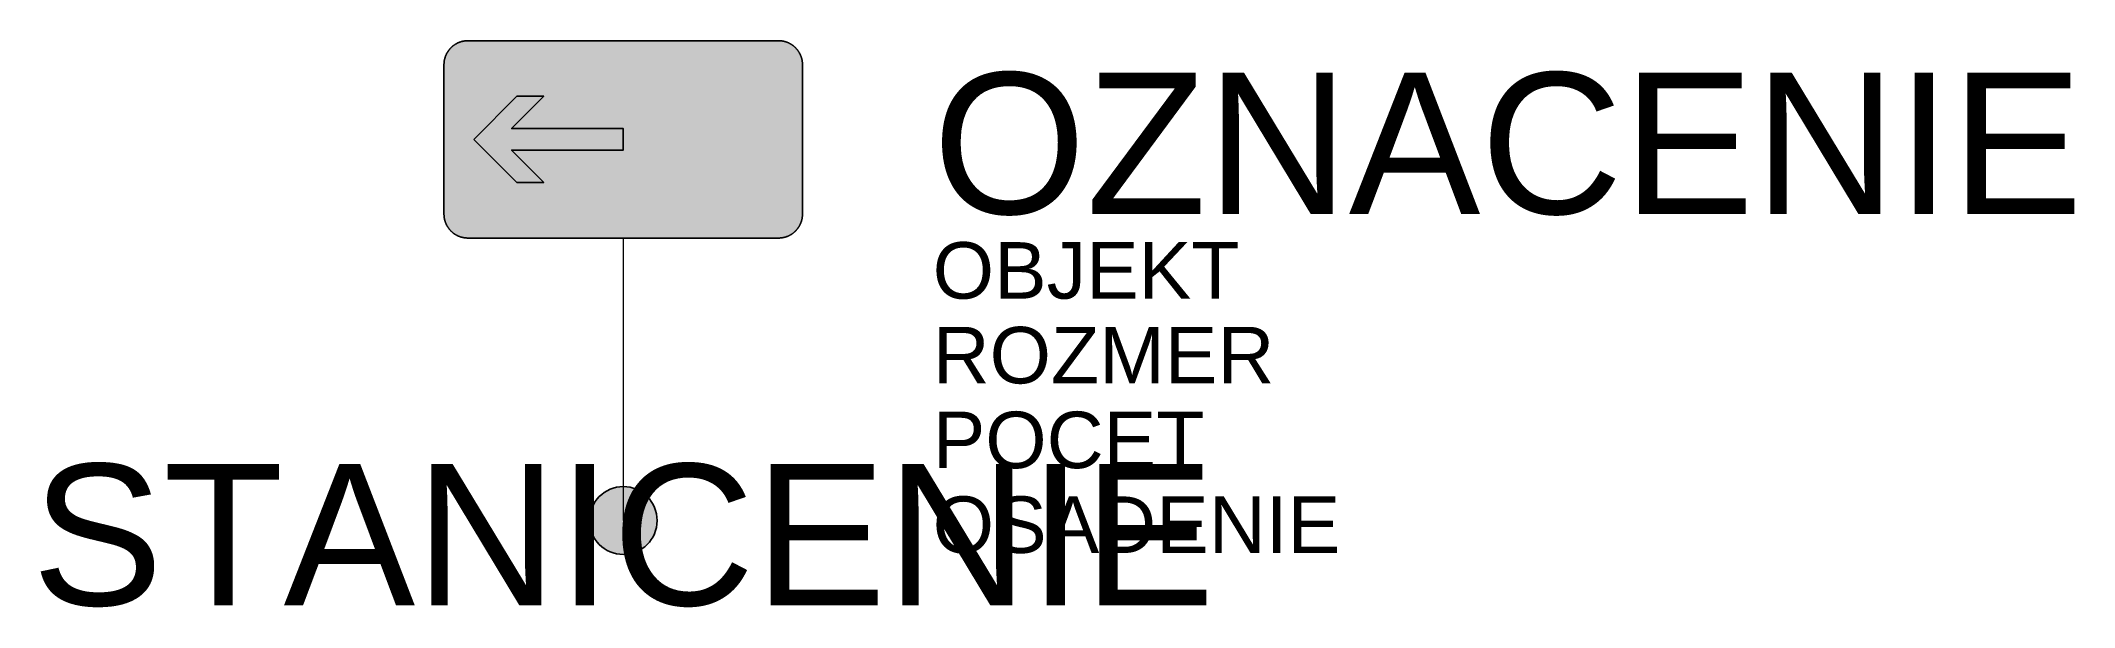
# Model space of a CAD drawing. Header units: metres. Extents: x -10.3 to 25.7, y -1.5 to 8.5.
import ezdxf
from ezdxf.enums import TextEntityAlignment as Align

# ---------------------------------------------------------------- set-up
doc = ezdxf.new("R2010")
doc.units = ezdxf.units.M
doc.layers.get('Defpoints').update_dxf_attribs({"color": 140, "lineweight": 5})
doc.styles.get("Standard").update_dxf_attribs({"font": 'arial.ttf'})

msp = doc.modelspace()

# ---------------------------------------------------------------- hatches: boundary and pattern name
at = {"true_color": 0xf1efea}
msp.add_hatch(color=7, dxfattribs=at).paths.add_polyline_path([(-2.752, 5), (-2.757, 5), (-2.762, 5), (-2.767, 5), (-2.773, 5), (-2.778, 5.001), (-2.783, 5.001), (-2.788, 5.002), (-2.793, 5.002), (-2.799, 5.003), (-2.804, 5.003), (-2.809, 5.004), (-2.814, 5.005), (-2.819, 5.005), (-2.824, 5.006), (-2.83, 5.007), (-2.835, 5.008), (-2.84, 5.009), (-2.845, 5.01), (-2.85, 5.012), (-2.855, 5.013), (-2.86, 5.014), (-2.865, 5.015), (-2.87, 5.017), (-2.875, 5.018), (-2.88, 5.02), (-2.885, 5.021), (-2.89, 5.023), (-2.894, 5.025), (-2.899, 5.027), (-2.904, 5.028), (-2.909, 5.03), (-2.914, 5.032), (-2.918, 5.034), (-2.923, 5.036), (-2.928, 5.038), (-2.933, 5.041), (-2.937, 5.043), (-2.942, 5.045), (-2.946, 5.047), (-2.951, 5.05), (-2.956, 5.052), (-2.96, 5.055), (-2.965, 5.057), (-2.969, 5.06), (-2.973, 5.063), (-2.978, 5.065), (-2.982, 5.068), (-2.987, 5.071), (-2.991, 5.074), (-2.995, 5.077), (-2.999, 5.08), (-3.004, 5.083), (-3.008, 5.086), (-3.012, 5.089), (-3.016, 5.093), (-3.02, 5.096), (-3.024, 5.099), (-3.028, 5.103), (-3.032, 5.106), (-3.036, 5.109), (-3.04, 5.113), (-3.044, 5.117), (-3.047, 5.12), (-3.051, 5.124), (-3.055, 5.128), (-3.058, 5.131), (-3.062, 5.135), (-3.065, 5.139), (-3.069, 5.143), (-3.072, 5.147), (-3.076, 5.151), (-3.079, 5.155), (-3.082, 5.159), (-3.086, 5.163), (-3.089, 5.167), (-3.092, 5.171), (-3.095, 5.176), (-3.098, 5.18), (-3.101, 5.184), (-3.104, 5.188), (-3.107, 5.193), (-3.109, 5.197), (-3.112, 5.201), (-3.115, 5.206), (-3.118, 5.21), (-3.12, 5.215), (-3.123, 5.219), (-3.125, 5.224), (-3.128, 5.229), (-3.13, 5.233), (-3.132, 5.238), (-3.134, 5.242), (-3.137, 5.247), (-3.139, 5.252), (-3.141, 5.256), (-3.143, 5.261), (-3.145, 5.266), (-3.147, 5.271), (-3.148, 5.276), (-3.15, 5.281), (-3.152, 5.285), (-3.154, 5.29), (-3.155, 5.295), (-3.157, 5.3), (-3.158, 5.305), (-3.16, 5.31), (-3.161, 5.315), (-3.162, 5.32), (-3.164, 5.325), (-3.165, 5.33), (-3.166, 5.335), (-3.167, 5.34), (-3.168, 5.345), (-3.169, 5.351), (-3.17, 5.356), (-3.17, 5.361), (-3.171, 5.366), (-3.172, 5.371), (-3.172, 5.376), (-3.173, 5.381), (-3.173, 5.387), (-3.174, 5.392), (-3.174, 5.397), (-3.174, 5.402), (-3.175, 5.408), (-3.175, 5.413), (-3.175, 5.418), (-3.175, 5.423), (-3.175, 8.069), (-3.175, 8.074), (-3.175, 8.08), (-3.175, 8.085), (-3.174, 8.09), (-3.174, 8.095), (-3.174, 8.101), (-3.173, 8.106), (-3.173, 8.111), (-3.172, 8.116), (-3.172, 8.121), (-3.171, 8.126), (-3.17, 8.132), (-3.17, 8.137), (-3.169, 8.142), (-3.168, 8.147), (-3.167, 8.152), (-3.166, 8.157), (-3.165, 8.162), (-3.164, 8.167), (-3.162, 8.172), (-3.161, 8.177), (-3.16, 8.182), (-3.158, 8.187), (-3.157, 8.192), (-3.155, 8.197), (-3.154, 8.202), (-3.152, 8.207), (-3.15, 8.212), (-3.148, 8.217), (-3.147, 8.222), (-3.145, 8.226), (-3.143, 8.231), (-3.141, 8.236), (-3.139, 8.241), (-3.137, 8.245), (-3.134, 8.25), (-3.132, 8.255), (-3.13, 8.259), (-3.128, 8.264), (-3.125, 8.268), (-3.123, 8.273), (-3.12, 8.278), (-3.118, 8.282), (-3.115, 8.286), (-3.112, 8.291), (-3.109, 8.295), (-3.107, 8.3), (-3.104, 8.304), (-3.101, 8.308), (-3.098, 8.313), (-3.095, 8.317), (-3.092, 8.321), (-3.089, 8.325), (-3.086, 8.329), (-3.082, 8.333), (-3.079, 8.337), (-3.076, 8.341), (-3.072, 8.345), (-3.069, 8.349), (-3.065, 8.353), (-3.062, 8.357), (-3.058, 8.361), (-3.055, 8.365), (-3.051, 8.368), (-3.047, 8.372), (-3.044, 8.376), (-3.04, 8.379), (-3.036, 8.383), (-3.032, 8.386), (-3.028, 8.39), (-3.024, 8.393), (-3.02, 8.397), (-3.016, 8.4), (-3.012, 8.403), (-3.008, 8.406), (-3.004, 8.409), (-2.999, 8.412), (-2.995, 8.415), (-2.991, 8.418), (-2.987, 8.421), (-2.982, 8.424), (-2.978, 8.427), (-2.973, 8.43), (-2.969, 8.432), (-2.965, 8.435), (-2.96, 8.438), (-2.956, 8.44), (-2.951, 8.443), (-2.946, 8.445), (-2.942, 8.447), (-2.937, 8.45), (-2.933, 8.452), (-2.928, 8.454), (-2.923, 8.456), (-2.918, 8.458), (-2.914, 8.46), (-2.909, 8.462), (-2.904, 8.464), (-2.899, 8.466), (-2.894, 8.468), (-2.89, 8.469), (-2.885, 8.471), (-2.88, 8.473), (-2.875, 8.474), (-2.87, 8.476), (-2.865, 8.477), (-2.86, 8.478), (-2.855, 8.48), (-2.85, 8.481), (-2.845, 8.482), (-2.84, 8.483), (-2.835, 8.484), (-2.83, 8.485), (-2.824, 8.486), (-2.819, 8.487), (-2.814, 8.488), (-2.809, 8.489), (-2.804, 8.489), (-2.799, 8.49), (-2.793, 8.49), (-2.788, 8.491), (-2.783, 8.491), (-2.778, 8.492), (-2.773, 8.492), (-2.767, 8.492), (-2.762, 8.492), (-2.757, 8.492), (-2.752, 8.492), (2.752, 8.493), (2.757, 8.492), (2.762, 8.492), (2.767, 8.492), (2.773, 8.492), (2.778, 8.492), (2.783, 8.491), (2.788, 8.491), (2.793, 8.49), (2.799, 8.49), (2.804, 8.489), (2.809, 8.489), (2.814, 8.488), (2.819, 8.487), (2.824, 8.486), (2.83, 8.485), (2.835, 8.484), (2.84, 8.483), (2.845, 8.482), (2.85, 8.481), (2.855, 8.48), (2.86, 8.478), (2.865, 8.477), (2.87, 8.476), (2.875, 8.474), (2.88, 8.473), (2.885, 8.471), (2.89, 8.469), (2.894, 8.468), (2.899, 8.466), (2.904, 8.464), (2.909, 8.462), (2.914, 8.46), (2.918, 8.458), (2.923, 8.456), (2.928, 8.454), (2.933, 8.452), (2.937, 8.45), (2.942, 8.447), (2.946, 8.445), (2.951, 8.443), (2.956, 8.44), (2.96, 8.438), (2.965, 8.435), (2.969, 8.432), (2.973, 8.43), (2.978, 8.427), (2.982, 8.424), (2.987, 8.421), (2.991, 8.418), (2.995, 8.415), (2.999, 8.412), (3.003, 8.409), (3.008, 8.406), (3.012, 8.403), (3.016, 8.4), (3.02, 8.397), (3.024, 8.393), (3.028, 8.39), (3.032, 8.386), (3.036, 8.383), (3.04, 8.379), (3.043, 8.376), (3.047, 8.372), (3.051, 8.368), (3.055, 8.365), (3.058, 8.361), (3.062, 8.357), (3.065, 8.353), (3.069, 8.349), (3.072, 8.345), (3.076, 8.341), (3.079, 8.337), (3.082, 8.333), (3.086, 8.329), (3.089, 8.325), (3.092, 8.321), (3.095, 8.317), (3.098, 8.313), (3.101, 8.308), (3.104, 8.304), (3.107, 8.3), (3.109, 8.295), (3.112, 8.291), (3.115, 8.286), (3.118, 8.282), (3.12, 8.278), (3.123, 8.273), (3.125, 8.268), (3.128, 8.264), (3.13, 8.259), (3.132, 8.255), (3.134, 8.25), (3.137, 8.245), (3.139, 8.241), (3.141, 8.236), (3.143, 8.231), (3.145, 8.226), (3.147, 8.222), (3.148, 8.217), (3.15, 8.212), (3.152, 8.207), (3.154, 8.202), (3.155, 8.197), (3.157, 8.192), (3.158, 8.187), (3.16, 8.182), (3.161, 8.177), (3.162, 8.172), (3.163, 8.167), (3.165, 8.162), (3.166, 8.157), (3.167, 8.152), (3.168, 8.147), (3.169, 8.142), (3.17, 8.137), (3.17, 8.132), (3.171, 8.126), (3.172, 8.121), (3.172, 8.116), (3.173, 8.111), (3.173, 8.106), (3.174, 8.101), (3.174, 8.095), (3.174, 8.09), (3.175, 8.085), (3.175, 8.08), (3.175, 8.074), (3.175, 8.069), (3.175, 5.423), (3.175, 5.418), (3.175, 5.413), (3.175, 5.408), (3.174, 5.402), (3.174, 5.397), (3.174, 5.392), (3.173, 5.387), (3.173, 5.381), (3.172, 5.376), (3.172, 5.371), (3.171, 5.366), (3.17, 5.361), (3.17, 5.356), (3.169, 5.351), (3.168, 5.345), (3.167, 5.34), (3.166, 5.335), (3.165, 5.33), (3.163, 5.325), (3.162, 5.32), (3.161, 5.315), (3.16, 5.31), (3.158, 5.305), (3.157, 5.3), (3.155, 5.295), (3.154, 5.29), (3.152, 5.285), (3.15, 5.281), (3.148, 5.276), (3.147, 5.271), (3.145, 5.266), (3.143, 5.261), (3.141, 5.256), (3.139, 5.252), (3.137, 5.247), (3.134, 5.242), (3.132, 5.238), (3.13, 5.233), (3.128, 5.229), (3.125, 5.224), (3.123, 5.219), (3.12, 5.215), (3.118, 5.21), (3.115, 5.206), (3.112, 5.201), (3.109, 5.197), (3.107, 5.193), (3.104, 5.188), (3.101, 5.184), (3.098, 5.18), (3.095, 5.176), (3.092, 5.171), (3.089, 5.167), (3.086, 5.163), (3.082, 5.159), (3.079, 5.155), (3.076, 5.151), (3.072, 5.147), (3.069, 5.143), (3.065, 5.139), (3.062, 5.135), (3.058, 5.131), (3.055, 5.128), (3.051, 5.124), (3.047, 5.12), (3.043, 5.117), (3.04, 5.113), (3.036, 5.109), (3.032, 5.106), (3.028, 5.103), (3.024, 5.099), (3.02, 5.096), (3.016, 5.093), (3.012, 5.089), (3.008, 5.086), (3.003, 5.083), (2.999, 5.08), (2.995, 5.077), (2.991, 5.074), (2.987, 5.071), (2.982, 5.068), (2.978, 5.065), (2.973, 5.063), (2.969, 5.06), (2.965, 5.057), (2.96, 5.055), (2.956, 5.052), (2.951, 5.05), (2.946, 5.047), (2.942, 5.045), (2.937, 5.043), (2.933, 5.041), (2.928, 5.038), (2.923, 5.036), (2.918, 5.034), (2.914, 5.032), (2.909, 5.03), (2.904, 5.028), (2.899, 5.027), (2.894, 5.025), (2.89, 5.023), (2.885, 5.021), (2.88, 5.02), (2.875, 5.018), (2.87, 5.017), (2.865, 5.015), (2.86, 5.014), (2.855, 5.013), (2.85, 5.012), (2.845, 5.01), (2.84, 5.009), (2.835, 5.008), (2.83, 5.007), (2.824, 5.006), (2.819, 5.005), (2.814, 5.005), (2.809, 5.004), (2.804, 5.003), (2.799, 5.003), (2.793, 5.002), (2.788, 5.002), (2.783, 5.001), (2.778, 5.001), (2.773, 5), (2.767, 5), (2.762, 5), (2.757, 5), (2.752, 5)])
at = {"true_color": 0x292829}
h = msp.add_hatch(color=250, dxfattribs=at)
h.paths.add_polyline_path([(-2.752, 5.106), (-2.76, 5.106), (-2.768, 5.106), (-2.776, 5.107), (-2.784, 5.107), (-2.792, 5.108), (-2.8, 5.109), (-2.808, 5.111), (-2.816, 5.112), (-2.823, 5.114), (-2.831, 5.116), (-2.839, 5.118), (-2.846, 5.12), (-2.854, 5.122), (-2.861, 5.125), (-2.868, 5.128), (-2.875, 5.131), (-2.882, 5.134), (-2.889, 5.137), (-2.896, 5.141), (-2.903, 5.144), (-2.91, 5.148), (-2.916, 5.152), (-2.923, 5.156), (-2.929, 5.16), (-2.935, 5.164), (-2.942, 5.169), (-2.948, 5.174), (-2.954, 5.178), (-2.959, 5.183), (-2.965, 5.188), (-2.971, 5.193), (-2.976, 5.199), (-2.981, 5.204), (-2.987, 5.21), (-2.992, 5.215), (-2.997, 5.221), (-3.001, 5.227), (-3.006, 5.233), (-3.011, 5.239), (-3.015, 5.246), (-3.019, 5.252), (-3.023, 5.259), (-3.027, 5.265), (-3.031, 5.272), (-3.034, 5.279), (-3.038, 5.286), (-3.041, 5.293), (-3.044, 5.3), (-3.047, 5.307), (-3.05, 5.314), (-3.053, 5.321), (-3.055, 5.329), (-3.057, 5.336), (-3.059, 5.344), (-3.061, 5.352), (-3.063, 5.359), (-3.064, 5.367), (-3.066, 5.375), (-3.067, 5.383), (-3.068, 5.391), (-3.068, 5.399), (-3.069, 5.407), (-3.069, 5.415), (-3.069, 5.423), (-3.069, 8.069), (-3.069, 8.077), (-3.069, 8.085), (-3.068, 8.094), (-3.068, 8.102), (-3.067, 8.11), (-3.066, 8.117), (-3.064, 8.125), (-3.063, 8.133), (-3.061, 8.141), (-3.059, 8.149), (-3.057, 8.156), (-3.055, 8.164), (-3.053, 8.171), (-3.05, 8.178), (-3.047, 8.186), (-3.044, 8.193), (-3.041, 8.2), (-3.038, 8.207), (-3.034, 8.214), (-3.031, 8.22), (-3.027, 8.227), (-3.023, 8.234), (-3.019, 8.24), (-3.015, 8.247), (-3.011, 8.253), (-3.006, 8.259), (-3.001, 8.265), (-2.997, 8.271), (-2.992, 8.277), (-2.987, 8.283), (-2.981, 8.288), (-2.976, 8.294), (-2.971, 8.299), (-2.965, 8.304), (-2.959, 8.309), (-2.954, 8.314), (-2.948, 8.319), (-2.942, 8.324), (-2.935, 8.328), (-2.929, 8.332), (-2.923, 8.337), (-2.916, 8.341), (-2.91, 8.345), (-2.903, 8.348), (-2.896, 8.352), (-2.889, 8.355), (-2.882, 8.359), (-2.875, 8.362), (-2.868, 8.365), (-2.861, 8.367), (-2.854, 8.37), (-2.846, 8.372), (-2.839, 8.375), (-2.831, 8.377), (-2.823, 8.378), (-2.816, 8.38), (-2.808, 8.382), (-2.8, 8.383), (-2.792, 8.384), (-2.784, 8.385), (-2.776, 8.386), (-2.768, 8.386), (-2.76, 8.387), (-2.752, 8.387), (2.752, 8.387), (2.76, 8.387), (2.768, 8.386), (2.776, 8.386), (2.784, 8.385), (2.792, 8.384), (2.8, 8.383), (2.808, 8.382), (2.816, 8.38), (2.823, 8.378), (2.831, 8.377), (2.839, 8.375), (2.846, 8.372), (2.853, 8.37), (2.861, 8.367), (2.868, 8.365), (2.875, 8.362), (2.882, 8.359), (2.889, 8.355), (2.896, 8.352), (2.903, 8.348), (2.91, 8.345), (2.916, 8.341), (2.923, 8.337), (2.929, 8.332), (2.935, 8.328), (2.942, 8.324), (2.948, 8.319), (2.954, 8.314), (2.959, 8.309), (2.965, 8.304), (2.971, 8.299), (2.976, 8.294), (2.981, 8.288), (2.987, 8.283), (2.992, 8.277), (2.997, 8.271), (3.001, 8.265), (3.006, 8.259), (3.011, 8.253), (3.015, 8.247), (3.019, 8.24), (3.023, 8.234), (3.027, 8.227), (3.031, 8.22), (3.034, 8.214), (3.038, 8.207), (3.041, 8.2), (3.044, 8.193), (3.047, 8.186), (3.05, 8.178), (3.052, 8.171), (3.055, 8.164), (3.057, 8.156), (3.059, 8.149), (3.061, 8.141), (3.063, 8.133), (3.064, 8.125), (3.066, 8.117), (3.067, 8.11), (3.068, 8.102), (3.068, 8.094), (3.069, 8.085), (3.069, 8.077), (3.069, 8.069), (3.069, 5.423), (3.069, 5.415), (3.069, 5.407), (3.068, 5.399), (3.068, 5.391), (3.067, 5.383), (3.066, 5.375), (3.064, 5.367), (3.063, 5.359), (3.061, 5.352), (3.059, 5.344), (3.057, 5.336), (3.055, 5.329), (3.052, 5.321), (3.05, 5.314), (3.047, 5.307), (3.044, 5.3), (3.041, 5.293), (3.038, 5.286), (3.034, 5.279), (3.031, 5.272), (3.027, 5.265), (3.023, 5.259), (3.019, 5.252), (3.015, 5.246), (3.011, 5.239), (3.006, 5.233), (3.001, 5.227), (2.997, 5.221), (2.992, 5.215), (2.987, 5.21), (2.981, 5.204), (2.976, 5.199), (2.971, 5.193), (2.965, 5.188), (2.959, 5.183), (2.954, 5.178), (2.948, 5.174), (2.942, 5.169), (2.935, 5.164), (2.929, 5.16), (2.923, 5.156), (2.916, 5.152), (2.91, 5.148), (2.903, 5.144), (2.896, 5.141), (2.889, 5.137), (2.882, 5.134), (2.875, 5.131), (2.868, 5.128), (2.861, 5.125), (2.853, 5.122), (2.846, 5.12), (2.839, 5.118), (2.831, 5.116), (2.823, 5.114), (2.816, 5.112), (2.808, 5.111), (2.8, 5.109), (2.792, 5.108), (2.784, 5.107), (2.776, 5.107), (2.768, 5.106), (2.76, 5.106), (2.752, 5.106)])
h.paths.add_polyline_path([(-2.752, 5.265), (-2.756, 5.265), (-2.76, 5.265), (-2.764, 5.265), (-2.768, 5.265), (-2.772, 5.266), (-2.776, 5.266), (-2.78, 5.267), (-2.784, 5.268), (-2.788, 5.269), (-2.791, 5.27), (-2.795, 5.271), (-2.799, 5.272), (-2.803, 5.273), (-2.806, 5.274), (-2.81, 5.276), (-2.813, 5.277), (-2.817, 5.279), (-2.82, 5.28), (-2.824, 5.282), (-2.827, 5.284), (-2.831, 5.286), (-2.834, 5.288), (-2.837, 5.29), (-2.84, 5.292), (-2.844, 5.294), (-2.847, 5.296), (-2.85, 5.298), (-2.853, 5.301), (-2.856, 5.303), (-2.858, 5.306), (-2.861, 5.308), (-2.864, 5.311), (-2.867, 5.314), (-2.869, 5.317), (-2.872, 5.319), (-2.874, 5.322), (-2.877, 5.325), (-2.879, 5.328), (-2.881, 5.331), (-2.883, 5.335), (-2.885, 5.338), (-2.887, 5.341), (-2.889, 5.344), (-2.891, 5.348), (-2.893, 5.351), (-2.895, 5.354), (-2.896, 5.358), (-2.898, 5.361), (-2.899, 5.365), (-2.901, 5.369), (-2.902, 5.372), (-2.903, 5.376), (-2.904, 5.38), (-2.905, 5.384), (-2.906, 5.387), (-2.907, 5.391), (-2.908, 5.395), (-2.909, 5.399), (-2.909, 5.403), (-2.91, 5.407), (-2.91, 5.411), (-2.91, 5.415), (-2.91, 5.419), (-2.91, 5.423), (-2.91, 8.069), (-2.91, 8.073), (-2.91, 8.077), (-2.91, 8.081), (-2.91, 8.085), (-2.909, 8.089), (-2.909, 8.093), (-2.908, 8.097), (-2.907, 8.101), (-2.906, 8.105), (-2.905, 8.109), (-2.904, 8.113), (-2.903, 8.116), (-2.902, 8.12), (-2.901, 8.124), (-2.899, 8.127), (-2.898, 8.131), (-2.896, 8.134), (-2.895, 8.138), (-2.893, 8.141), (-2.891, 8.145), (-2.889, 8.148), (-2.887, 8.151), (-2.885, 8.155), (-2.883, 8.158), (-2.881, 8.161), (-2.879, 8.164), (-2.877, 8.167), (-2.874, 8.17), (-2.872, 8.173), (-2.869, 8.176), (-2.867, 8.179), (-2.864, 8.181), (-2.861, 8.184), (-2.858, 8.187), (-2.856, 8.189), (-2.853, 8.192), (-2.85, 8.194), (-2.847, 8.196), (-2.844, 8.199), (-2.84, 8.201), (-2.837, 8.203), (-2.834, 8.205), (-2.831, 8.207), (-2.827, 8.209), (-2.824, 8.211), (-2.82, 8.212), (-2.817, 8.214), (-2.813, 8.215), (-2.81, 8.217), (-2.806, 8.218), (-2.803, 8.22), (-2.799, 8.221), (-2.795, 8.222), (-2.791, 8.223), (-2.788, 8.224), (-2.784, 8.225), (-2.78, 8.225), (-2.776, 8.226), (-2.772, 8.227), (-2.768, 8.227), (-2.764, 8.227), (-2.76, 8.228), (-2.756, 8.228), (-2.752, 8.228), (2.752, 8.228), (2.756, 8.228), (2.76, 8.228), (2.764, 8.227), (2.768, 8.227), (2.772, 8.227), (2.776, 8.226), (2.78, 8.225), (2.784, 8.225), (2.787, 8.224), (2.791, 8.223), (2.795, 8.222), (2.799, 8.221), (2.803, 8.22), (2.806, 8.218), (2.81, 8.217), (2.813, 8.215), (2.817, 8.214), (2.82, 8.212), (2.824, 8.211), (2.827, 8.209), (2.831, 8.207), (2.834, 8.205), (2.837, 8.203), (2.84, 8.201), (2.844, 8.199), (2.847, 8.196), (2.85, 8.194), (2.853, 8.192), (2.856, 8.189), (2.858, 8.187), (2.861, 8.184), (2.864, 8.181), (2.867, 8.179), (2.869, 8.176), (2.872, 8.173), (2.874, 8.17), (2.877, 8.167), (2.879, 8.164), (2.881, 8.161), (2.883, 8.158), (2.885, 8.155), (2.887, 8.151), (2.889, 8.148), (2.891, 8.145), (2.893, 8.141), (2.895, 8.138), (2.896, 8.134), (2.898, 8.131), (2.899, 8.127), (2.901, 8.124), (2.902, 8.12), (2.903, 8.116), (2.904, 8.113), (2.905, 8.109), (2.906, 8.105), (2.907, 8.101), (2.908, 8.097), (2.909, 8.093), (2.909, 8.089), (2.91, 8.085), (2.91, 8.081), (2.91, 8.077), (2.91, 8.073), (2.91, 8.069), (2.91, 5.423), (2.91, 5.419), (2.91, 5.415), (2.91, 5.411), (2.91, 5.407), (2.909, 5.403), (2.909, 5.399), (2.908, 5.395), (2.907, 5.391), (2.906, 5.387), (2.905, 5.384), (2.904, 5.38), (2.903, 5.376), (2.902, 5.372), (2.901, 5.369), (2.899, 5.365), (2.898, 5.361), (2.896, 5.358), (2.895, 5.354), (2.893, 5.351), (2.891, 5.348), (2.889, 5.344), (2.887, 5.341), (2.885, 5.338), (2.883, 5.335), (2.881, 5.331), (2.879, 5.328), (2.877, 5.325), (2.874, 5.322), (2.872, 5.319), (2.869, 5.317), (2.867, 5.314), (2.864, 5.311), (2.861, 5.308), (2.858, 5.306), (2.856, 5.303), (2.853, 5.301), (2.85, 5.298), (2.847, 5.296), (2.844, 5.294), (2.84, 5.292), (2.837, 5.29), (2.834, 5.288), (2.831, 5.286), (2.827, 5.284), (2.824, 5.282), (2.82, 5.28), (2.817, 5.279), (2.813, 5.277), (2.81, 5.276), (2.806, 5.274), (2.803, 5.273), (2.799, 5.272), (2.795, 5.271), (2.791, 5.27), (2.787, 5.269), (2.784, 5.268), (2.78, 5.267), (2.776, 5.266), (2.772, 5.266), (2.768, 5.265), (2.764, 5.265), (2.76, 5.265), (2.756, 5.265), (2.752, 5.265)], flags=16)
h = msp.add_hatch(color=250, dxfattribs=at)
h.paths.add_polyline_path([(0.873, 6.164), (1.032, 6.164), (1.032, 5.609), (1.032, 5.606), (1.032, 5.604), (1.032, 5.602), (1.031, 5.6), (1.031, 5.598), (1.031, 5.596), (1.031, 5.594), (1.03, 5.593), (1.03, 5.591), (1.029, 5.589), (1.029, 5.587), (1.028, 5.585), (1.028, 5.583), (1.027, 5.581), (1.026, 5.579), (1.026, 5.578), (1.025, 5.576), (1.024, 5.574), (1.023, 5.572), (1.022, 5.571), (1.021, 5.569), (1.02, 5.567), (1.019, 5.566), (1.018, 5.564), (1.017, 5.563), (1.016, 5.561), (1.015, 5.559), (1.014, 5.558), (1.013, 5.557), (1.011, 5.555), (1.01, 5.554), (1.009, 5.552), (1.007, 5.551), (1.006, 5.55), (1.004, 5.548), (1.003, 5.547), (1.001, 5.546), (1, 5.545), (0.998, 5.544), (0.997, 5.543), (0.995, 5.542), (0.994, 5.541), (0.992, 5.54), (0.99, 5.539), (0.989, 5.538), (0.987, 5.537), (0.985, 5.536), (0.983, 5.535), (0.982, 5.535), (0.98, 5.534), (0.978, 5.533), (0.976, 5.533), (0.974, 5.532), (0.972, 5.532), (0.97, 5.531), (0.968, 5.531), (0.967, 5.53), (0.965, 5.53), (0.963, 5.53), (0.961, 5.53), (0.959, 5.529), (0.957, 5.529), (0.955, 5.529), (0.952, 5.529), (0.95, 5.529), (0.948, 5.529), (0.946, 5.529), (0.944, 5.53), (0.942, 5.53), (0.94, 5.53), (0.938, 5.53), (0.936, 5.531), (0.935, 5.531), (0.933, 5.532), (0.931, 5.532), (0.929, 5.533), (0.927, 5.533), (0.925, 5.534), (0.923, 5.535), (0.922, 5.535), (0.92, 5.536), (0.918, 5.537), (0.916, 5.538), (0.915, 5.539), (0.913, 5.54), (0.911, 5.541), (0.91, 5.542), (0.908, 5.543), (0.907, 5.544), (0.905, 5.545), (0.904, 5.546), (0.902, 5.547), (0.901, 5.548), (0.899, 5.55), (0.898, 5.551), (0.896, 5.552), (0.895, 5.554), (0.894, 5.555), (0.892, 5.557), (0.891, 5.558), (0.89, 5.559), (0.889, 5.561), (0.888, 5.563), (0.887, 5.564), (0.886, 5.566), (0.885, 5.567), (0.884, 5.569), (0.883, 5.571), (0.882, 5.572), (0.881, 5.574), (0.88, 5.576), (0.879, 5.578), (0.879, 5.579), (0.878, 5.581), (0.877, 5.583), (0.877, 5.585), (0.876, 5.587), (0.876, 5.589), (0.875, 5.591), (0.875, 5.593), (0.874, 5.594), (0.874, 5.596), (0.874, 5.598), (0.873, 5.6), (0.873, 5.602), (0.873, 5.604), (0.873, 5.606), (0.873, 5.609)])
h.paths.add_polyline_path([(1.085, 6.164), (1.244, 6.164), (1.244, 5.45), (1.244, 5.448), (1.243, 5.446), (1.243, 5.444), (1.243, 5.442), (1.243, 5.44), (1.243, 5.438), (1.242, 5.436), (1.242, 5.434), (1.242, 5.432), (1.241, 5.43), (1.241, 5.428), (1.24, 5.426), (1.239, 5.424), (1.239, 5.422), (1.238, 5.421), (1.237, 5.419), (1.236, 5.417), (1.236, 5.415), (1.235, 5.414), (1.234, 5.412), (1.233, 5.41), (1.232, 5.409), (1.231, 5.407), (1.23, 5.405), (1.229, 5.404), (1.228, 5.402), (1.227, 5.401), (1.225, 5.399), (1.224, 5.398), (1.223, 5.396), (1.222, 5.395), (1.22, 5.394), (1.219, 5.392), (1.218, 5.391), (1.216, 5.39), (1.215, 5.388), (1.213, 5.387), (1.212, 5.386), (1.21, 5.385), (1.209, 5.384), (1.207, 5.383), (1.205, 5.382), (1.204, 5.381), (1.202, 5.38), (1.2, 5.379), (1.199, 5.378), (1.197, 5.377), (1.195, 5.377), (1.193, 5.376), (1.191, 5.375), (1.19, 5.375), (1.188, 5.374), (1.186, 5.373), (1.184, 5.373), (1.182, 5.372), (1.18, 5.372), (1.178, 5.372), (1.176, 5.371), (1.174, 5.371), (1.172, 5.371), (1.17, 5.371), (1.168, 5.37), (1.166, 5.37), (1.164, 5.37), (1.162, 5.37), (1.16, 5.37), (1.158, 5.371), (1.156, 5.371), (1.154, 5.371), (1.152, 5.371), (1.15, 5.372), (1.148, 5.372), (1.146, 5.372), (1.144, 5.373), (1.142, 5.373), (1.141, 5.374), (1.139, 5.375), (1.137, 5.375), (1.135, 5.376), (1.133, 5.377), (1.131, 5.377), (1.13, 5.378), (1.128, 5.379), (1.126, 5.38), (1.125, 5.381), (1.123, 5.382), (1.121, 5.383), (1.12, 5.384), (1.118, 5.385), (1.117, 5.386), (1.115, 5.387), (1.114, 5.388), (1.112, 5.39), (1.111, 5.391), (1.109, 5.392), (1.108, 5.394), (1.107, 5.395), (1.105, 5.396), (1.104, 5.398), (1.103, 5.399), (1.102, 5.401), (1.101, 5.402), (1.099, 5.404), (1.098, 5.405), (1.097, 5.407), (1.096, 5.409), (1.095, 5.41), (1.094, 5.412), (1.093, 5.414), (1.093, 5.415), (1.092, 5.417), (1.091, 5.419), (1.09, 5.421), (1.09, 5.422), (1.089, 5.424), (1.088, 5.426), (1.088, 5.428), (1.087, 5.43), (1.087, 5.432), (1.086, 5.434), (1.086, 5.436), (1.086, 5.438), (1.085, 5.44), (1.085, 5.442), (1.085, 5.444), (1.085, 5.446), (1.085, 5.448), (1.085, 5.45)], flags=16)
edge = h.paths.add_edge_path(flags=16)
edge.add_line((0.529, 6.217), (0.531, 6.227))
edge.add_line((0.531, 6.227), (0.532, 6.236))
edge.add_line((0.532, 6.236), (0.534, 6.245))
edge.add_line((0.534, 6.245), (0.536, 6.255))
edge.add_line((0.536, 6.255), (0.537, 6.264))
edge.add_line((0.537, 6.264), (0.539, 6.274))
edge.add_line((0.539, 6.274), (0.541, 6.283))
edge.add_line((0.541, 6.283), (0.543, 6.292))
edge.add_line((0.543, 6.292), (0.545, 6.302))
edge.add_line((0.545, 6.302), (0.548, 6.311))
edge.add_line((0.548, 6.311), (0.55, 6.32))
edge.add_line((0.55, 6.32), (0.552, 6.33))
edge.add_line((0.552, 6.33), (0.555, 6.339))
edge.add_line((0.555, 6.339), (0.557, 6.348))
edge.add_line((0.557, 6.348), (0.56, 6.357))
edge.add_line((0.56, 6.357), (0.563, 6.366))
edge.add_line((0.563, 6.366), (0.565, 6.375))
edge.add_line((0.565, 6.375), (0.568, 6.384))
edge.add_line((0.568, 6.384), (0.571, 6.394))
edge.add_line((0.571, 6.394), (0.574, 6.403))
edge.add_line((0.574, 6.403), (0.577, 6.412))
edge.add_line((0.577, 6.412), (0.58, 6.421))
edge.add_line((0.58, 6.421), (0.584, 6.429))
edge.add_line((0.584, 6.429), (0.587, 6.438))
edge.add_line((0.587, 6.438), (0.591, 6.447))
edge.add_line((0.591, 6.447), (0.594, 6.456))
edge.add_line((0.594, 6.456), (0.598, 6.465))
edge.add_line((0.598, 6.465), (0.601, 6.474))
edge.add_line((0.601, 6.474), (0.605, 6.482))
edge.add_line((0.605, 6.482), (0.609, 6.491))
edge.add_line((0.609, 6.491), (0.613, 6.5))
edge.add_line((0.613, 6.5), (0.617, 6.508))
edge.add_line((0.617, 6.508), (0.621, 6.517))
edge.add_line((0.621, 6.517), (0.625, 6.526))
edge.add_line((0.625, 6.526), (0.629, 6.534))
edge.add_line((0.629, 6.534), (0.633, 6.543))
edge.add_line((0.633, 6.543), (0.638, 6.551))
edge.add_line((0.638, 6.551), (0.642, 6.56))
edge.add_line((0.642, 6.56), (0.646, 6.568))
edge.add_line((0.646, 6.568), (0.651, 6.576))
edge.add_line((0.651, 6.576), (0.656, 6.585))
edge.add_line((0.656, 6.585), (0.66, 6.593))
edge.add_line((0.66, 6.593), (0.665, 6.601))
edge.add_line((0.665, 6.601), (0.67, 6.609))
edge.add_line((0.67, 6.609), (0.675, 6.617))
edge.add_line((0.675, 6.617), (0.68, 6.625))
edge.add_line((0.68, 6.625), (0.685, 6.634))
edge.add_line((0.685, 6.634), (0.69, 6.642))
edge.add_line((0.69, 6.642), (0.695, 6.65))
edge.add_line((0.695, 6.65), (0.701, 6.657))
edge.add_line((0.701, 6.657), (0.706, 6.665))
edge.add_line((0.706, 6.665), (0.712, 6.673))
edge.add_line((0.712, 6.673), (0.717, 6.681))
edge.add_line((0.717, 6.681), (0.723, 6.689))
edge.add_line((0.723, 6.689), (0.728, 6.696))
edge.add_line((0.728, 6.696), (0.734, 6.704))
edge.add_line((0.734, 6.704), (0.74, 6.712))
edge.add_line((0.74, 6.712), (0.746, 6.719))
edge.add_line((0.746, 6.719), (0.752, 6.727))
edge.add_line((0.752, 6.727), (0.758, 6.734))
edge.add_line((0.758, 6.734), (0.764, 6.742))
edge.add_line((0.764, 6.742), (0.77, 6.749))
edge.add_line((0.77, 6.749), (0.776, 6.756))
edge.add_line((0.776, 6.756), (0.783, 6.763))
edge.add_line((0.783, 6.763), (0.783, 6.764))
edge.add_line((0.783, 6.764), (0.78, 6.767))
edge.add_line((0.78, 6.767), (0.777, 6.77))
edge.add_line((0.777, 6.77), (0.774, 6.773))
edge.add_line((0.774, 6.773), (0.771, 6.776))
edge.add_line((0.771, 6.776), (0.769, 6.78))
edge.add_line((0.769, 6.78), (0.766, 6.783))
edge.add_line((0.766, 6.783), (0.764, 6.787))
edge.add_line((0.764, 6.787), (0.761, 6.79))
edge.add_line((0.761, 6.79), (0.758, 6.793))
edge.add_line((0.758, 6.793), (0.756, 6.797))
edge.add_line((0.756, 6.797), (0.754, 6.8))
edge.add_line((0.754, 6.8), (0.751, 6.804))
edge.add_line((0.751, 6.804), (0.749, 6.807))
edge.add_line((0.749, 6.807), (0.747, 6.811))
edge.add_line((0.747, 6.811), (0.744, 6.814))
edge.add_line((0.744, 6.814), (0.742, 6.818))
edge.add_line((0.742, 6.818), (0.74, 6.822))
edge.add_line((0.74, 6.822), (0.738, 6.825))
edge.add_line((0.738, 6.825), (0.736, 6.829))
edge.add_line((0.736, 6.829), (0.734, 6.833))
edge.add_line((0.734, 6.833), (0.732, 6.836))
edge.add_line((0.732, 6.836), (0.73, 6.84))
edge.add_line((0.73, 6.84), (0.728, 6.844))
edge.add_line((0.728, 6.844), (0.726, 6.848))
edge.add_line((0.726, 6.848), (0.724, 6.851))
edge.add_line((0.724, 6.851), (0.722, 6.855))
edge.add_line((0.722, 6.855), (0.72, 6.859))
edge.add_line((0.72, 6.859), (0.719, 6.863))
edge.add_line((0.719, 6.863), (0.717, 6.867))
edge.add_line((0.717, 6.867), (0.715, 6.871))
edge.add_line((0.715, 6.871), (0.714, 6.875))
edge.add_line((0.714, 6.875), (0.712, 6.878))
edge.add_line((0.712, 6.878), (0.711, 6.882))
edge.add_line((0.711, 6.882), (0.709, 6.886))
edge.add_line((0.709, 6.886), (0.708, 6.89))
edge.add_line((0.708, 6.89), (0.707, 6.894))
edge.add_line((0.707, 6.894), (0.705, 6.898))
edge.add_line((0.705, 6.898), (0.704, 6.902))
edge.add_line((0.704, 6.902), (0.703, 6.906))
edge.add_line((0.703, 6.906), (0.702, 6.91))
edge.add_line((0.702, 6.91), (0.701, 6.914))
edge.add_line((0.701, 6.914), (0.7, 6.918))
edge.add_line((0.7, 6.918), (0.699, 6.923))
edge.add_line((0.699, 6.923), (0.698, 6.927))
edge.add_line((0.698, 6.927), (0.697, 6.931))
edge.add_line((0.697, 6.931), (0.696, 6.935))
edge.add_line((0.696, 6.935), (0.695, 6.939))
edge.add_line((0.695, 6.939), (0.694, 6.943))
edge.add_line((0.694, 6.943), (0.693, 6.947))
edge.add_line((0.693, 6.947), (0.693, 6.952))
edge.add_line((0.693, 6.952), (0.692, 6.956))
edge.add_line((0.692, 6.956), (0.691, 6.96))
edge.add_line((0.691, 6.96), (0.691, 6.964))
edge.add_line((0.691, 6.964), (0.69, 6.968))
edge.add_line((0.69, 6.968), (0.69, 6.973))
edge.add_line((0.69, 6.973), (0.689, 6.977))
edge.add_line((0.689, 6.977), (0.689, 6.981))
edge.add_line((0.689, 6.981), (0.689, 6.985))
edge.add_line((0.689, 6.985), (0.689, 6.99))
edge.add_line((0.689, 6.99), (0.688, 6.994))
edge.add_line((0.688, 6.994), (0.688, 6.998))
edge.add_line((0.688, 6.998), (0.688, 7.002))
edge.add_line((0.688, 7.002), (0.688, 7.006))
edge.add_line((0.688, 7.006), (0.688, 7.011))
edge.add_line((0.688, 7.011), (0.688, 7.223))
edge.add_line((0.688, 7.223), (0.688, 7.232))
edge.add_line((0.688, 7.232), (0.688, 7.241))
edge.add_line((0.688, 7.241), (0.689, 7.251))
edge.add_line((0.689, 7.251), (0.69, 7.26))
edge.add_line((0.69, 7.26), (0.691, 7.27))
edge.add_line((0.691, 7.27), (0.692, 7.279))
edge.add_line((0.692, 7.279), (0.694, 7.288))
edge.add_line((0.694, 7.288), (0.695, 7.297))
edge.add_line((0.695, 7.297), (0.697, 7.306))
edge.add_line((0.697, 7.306), (0.7, 7.315))
edge.add_line((0.7, 7.315), (0.702, 7.324))
edge.add_line((0.702, 7.324), (0.705, 7.333))
edge.add_line((0.705, 7.333), (0.707, 7.341))
edge.add_line((0.707, 7.341), (0.71, 7.35))
edge.add_line((0.71, 7.35), (0.714, 7.358))
edge.add_line((0.714, 7.358), (0.717, 7.367))
edge.add_line((0.717, 7.367), (0.721, 7.375))
edge.add_line((0.721, 7.375), (0.724, 7.383))
edge.add_line((0.724, 7.383), (0.728, 7.391))
edge.add_line((0.728, 7.391), (0.733, 7.399))
edge.add_line((0.733, 7.399), (0.737, 7.407))
edge.add_line((0.737, 7.407), (0.741, 7.415))
edge.add_line((0.741, 7.415), (0.746, 7.422))
edge.add_line((0.746, 7.422), (0.751, 7.43))
edge.add_line((0.751, 7.43), (0.756, 7.437))
edge.add_line((0.756, 7.437), (0.761, 7.444))
edge.add_line((0.761, 7.444), (0.767, 7.451))
edge.add_line((0.767, 7.451), (0.773, 7.458))
edge.add_line((0.773, 7.458), (0.778, 7.465))
edge.add_line((0.778, 7.465), (0.784, 7.472))
edge.add_line((0.784, 7.472), (0.79, 7.478))
edge.add_line((0.79, 7.478), (0.796, 7.484))
edge.add_line((0.796, 7.484), (0.803, 7.491))
edge.add_line((0.803, 7.491), (0.809, 7.497))
edge.add_line((0.809, 7.497), (0.816, 7.503))
edge.add_line((0.816, 7.503), (0.823, 7.508))
edge.add_line((0.823, 7.508), (0.83, 7.514))
edge.add_line((0.83, 7.514), (0.837, 7.519))
edge.add_line((0.837, 7.519), (0.844, 7.525))
edge.add_line((0.844, 7.525), (0.851, 7.53))
edge.add_line((0.851, 7.53), (0.859, 7.534))
edge.add_line((0.859, 7.534), (0.866, 7.539))
edge.add_line((0.866, 7.539), (0.874, 7.544))
edge.add_line((0.874, 7.544), (0.882, 7.548))
edge.add_line((0.882, 7.548), (0.89, 7.552))
edge.add_line((0.89, 7.552), (0.898, 7.556))
edge.add_line((0.898, 7.556), (0.906, 7.56))
edge.add_line((0.906, 7.56), (0.914, 7.564))
edge.add_line((0.914, 7.564), (0.922, 7.567))
edge.add_line((0.922, 7.567), (0.931, 7.57))
edge.add_line((0.931, 7.57), (0.94, 7.573))
edge.add_line((0.94, 7.573), (0.948, 7.576))
edge.add_line((0.948, 7.576), (0.957, 7.579))
edge.add_line((0.957, 7.579), (0.966, 7.581))
edge.add_line((0.966, 7.581), (0.975, 7.583))
edge.add_line((0.975, 7.583), (0.984, 7.585))
edge.add_line((0.984, 7.585), (0.993, 7.587))
edge.add_line((0.993, 7.587), (1.002, 7.589))
edge.add_line((1.002, 7.589), (1.011, 7.59))
edge.add_line((1.011, 7.59), (1.02, 7.591))
edge.add_line((1.02, 7.591), (1.03, 7.592))
edge.add_line((1.03, 7.592), (1.039, 7.592))
edge.add_line((1.039, 7.592), (1.049, 7.593))
edge.add_line((1.049, 7.593), (1.058, 7.593))
edge.add_line((1.058, 7.593), (1.065, 7.593))
edge.add_line((1.065, 7.593), (1.071, 7.593))
edge.add_line((1.071, 7.593), (1.078, 7.592))
edge.add_line((1.078, 7.592), (1.084, 7.592))
edge.add_line((1.084, 7.592), (1.09, 7.591))
edge.add_line((1.09, 7.591), (1.097, 7.591))
edge.add_line((1.097, 7.591), (1.103, 7.59))
edge.add_line((1.103, 7.59), (1.109, 7.589))
edge.add_line((1.109, 7.589), (1.116, 7.588))
edge.add_line((1.116, 7.588), (1.122, 7.587))
edge.add_line((1.122, 7.587), (1.128, 7.586))
edge.add_line((1.128, 7.586), (1.134, 7.585))
edge.add_line((1.134, 7.585), (1.141, 7.584))
edge.add_line((1.141, 7.584), (1.147, 7.582))
edge.add_line((1.147, 7.582), (1.153, 7.581))
edge.add_line((1.153, 7.581), (1.159, 7.579))
edge.add_line((1.159, 7.579), (1.165, 7.577))
edge.add_line((1.165, 7.577), (1.171, 7.575))
edge.add_line((1.171, 7.575), (1.177, 7.573))
edge.add_line((1.177, 7.573), (1.183, 7.571))
edge.add_line((1.183, 7.571), (1.189, 7.569))
edge.add_line((1.189, 7.569), (1.195, 7.567))
edge.add_line((1.195, 7.567), (1.2, 7.565))
edge.add_line((1.2, 7.565), (1.206, 7.562))
edge.add_line((1.206, 7.562), (1.212, 7.56))
edge.add_line((1.212, 7.56), (1.218, 7.557))
edge.add_line((1.218, 7.557), (1.223, 7.554))
edge.add_line((1.223, 7.554), (1.229, 7.551))
edge.add_line((1.229, 7.551), (1.234, 7.548))
edge.add_line((1.234, 7.548), (1.24, 7.545))
edge.add_line((1.24, 7.545), (1.245, 7.542))
edge.add_line((1.245, 7.542), (1.251, 7.539))
edge.add_line((1.251, 7.539), (1.256, 7.536))
edge.add_line((1.256, 7.536), (1.261, 7.533))
edge.add_line((1.261, 7.533), (1.266, 7.529))
edge.add_line((1.266, 7.529), (1.271, 7.525))
edge.add_line((1.271, 7.525), (1.276, 7.522))
edge.add_line((1.276, 7.522), (1.281, 7.518))
edge.add_line((1.281, 7.518), (1.286, 7.514))
edge.add_line((1.286, 7.514), (1.291, 7.51))
edge.add_line((1.291, 7.51), (1.296, 7.506))
edge.add_line((1.296, 7.506), (1.301, 7.502))
edge.add_line((1.301, 7.502), (1.306, 7.498))
edge.add_line((1.306, 7.498), (1.31, 7.494))
edge.add_line((1.31, 7.494), (1.315, 7.49))
edge.add_line((1.315, 7.49), (1.319, 7.485))
edge.add_line((1.319, 7.485), (1.324, 7.481))
edge.add_line((1.324, 7.481), (1.328, 7.476))
edge.add_line((1.328, 7.476), (1.332, 7.472))
edge.add_line((1.332, 7.472), (1.337, 7.467))
edge.add_line((1.337, 7.467), (1.341, 7.462))
edge.add_line((1.341, 7.462), (1.345, 7.457))
edge.add_line((1.345, 7.457), (1.349, 7.452))
edge.add_line((1.349, 7.452), (1.353, 7.447))
edge.add_line((1.353, 7.447), (1.356, 7.442))
edge.add_line((1.356, 7.442), (1.36, 7.437))
edge.add_line((1.36, 7.437), (1.364, 7.432))
edge.add_line((1.364, 7.432), (1.367, 7.427))
edge.add_line((1.367, 7.427), (1.371, 7.421))
edge.add_line((1.371, 7.421), (1.374, 7.416))
edge.add_line((1.374, 7.416), (1.378, 7.41))
edge.add_line((1.378, 7.41), (1.381, 7.405))
edge.add_line((1.381, 7.405), (1.384, 7.399))
edge.add_line((1.384, 7.399), (1.387, 7.394))
edge.add_line((1.387, 7.394), (1.607, 6.971))
edge.add_line((1.607, 6.971), (1.607, 6.97))
edge.add_line((1.607, 6.97), (1.608, 6.969))
edge.add_line((1.608, 6.969), (1.608, 6.968))
edge.add_line((1.608, 6.968), (1.609, 6.967))
edge.add_line((1.609, 6.967), (1.609, 6.966))
edge.add_line((1.609, 6.966), (1.61, 6.965))
edge.add_line((1.61, 6.965), (1.61, 6.964))
edge.add_line((1.61, 6.964), (1.611, 6.962))
edge.add_line((1.611, 6.962), (1.611, 6.961))
edge.add_line((1.611, 6.961), (1.612, 6.96))
edge.add_line((1.612, 6.96), (1.612, 6.959))
edge.add_line((1.612, 6.959), (1.613, 6.958))
edge.add_line((1.613, 6.958), (1.613, 6.957))
edge.add_line((1.613, 6.957), (1.614, 6.956))
edge.add_line((1.614, 6.956), (1.614, 6.955))
edge.add_line((1.614, 6.955), (1.615, 6.954))
edge.add_line((1.615, 6.954), (1.615, 6.953))
edge.add_line((1.615, 6.953), (1.615, 6.951))
edge.add_line((1.615, 6.951), (1.616, 6.95))
edge.add_line((1.616, 6.95), (1.616, 6.949))
edge.add_line((1.616, 6.949), (1.617, 6.948))
edge.add_line((1.617, 6.948), (1.617, 6.947))
edge.add_line((1.617, 6.947), (1.617, 6.946))
edge.add_line((1.617, 6.946), (1.618, 6.945))
edge.add_line((1.618, 6.945), (1.618, 6.943))
edge.add_line((1.618, 6.943), (1.618, 6.942))
edge.add_line((1.618, 6.942), (1.619, 6.941))
edge.add_line((1.619, 6.941), (1.619, 6.94))
edge.add_line((1.619, 6.94), (1.619, 6.939))
edge.add_line((1.619, 6.939), (1.62, 6.938))
edge.add_line((1.62, 6.938), (1.62, 6.937))
edge.add_line((1.62, 6.937), (1.62, 6.935))
edge.add_line((1.62, 6.935), (1.62, 6.934))
edge.add_line((1.62, 6.934), (1.621, 6.933))
edge.add_line((1.621, 6.933), (1.621, 6.932))
edge.add_line((1.621, 6.932), (1.621, 6.931))
edge.add_line((1.621, 6.931), (1.621, 6.93))
edge.add_line((1.621, 6.93), (1.622, 6.929))
edge.add_line((1.622, 6.929), (1.622, 6.927))
edge.add_line((1.622, 6.927), (1.622, 6.926))
edge.add_line((1.622, 6.926), (1.622, 6.925))
edge.add_line((1.622, 6.925), (1.623, 6.924))
edge.add_line((1.623, 6.924), (1.623, 6.923))
edge.add_line((1.623, 6.923), (1.623, 6.922))
edge.add_line((1.623, 6.922), (1.623, 6.92))
edge.add_line((1.623, 6.92), (1.623, 6.919))
edge.add_line((1.623, 6.919), (1.623, 6.918))
edge.add_line((1.623, 6.918), (1.624, 6.917))
edge.add_line((1.624, 6.917), (1.624, 6.916))
edge.add_line((1.624, 6.916), (1.624, 6.914))
edge.add_line((1.624, 6.914), (1.624, 6.913))
edge.add_line((1.624, 6.913), (1.624, 6.912))
edge.add_line((1.624, 6.912), (1.624, 6.911))
edge.add_line((1.624, 6.911), (1.624, 6.91))
edge.add_line((1.624, 6.91), (1.624, 6.909))
edge.add_line((1.624, 6.909), (1.624, 6.907))
edge.add_line((1.624, 6.907), (1.625, 6.906))
edge.add_line((1.625, 6.906), (1.625, 6.905))
edge.add_line((1.625, 6.905), (1.625, 6.904))
edge.add_line((1.625, 6.904), (1.625, 6.902))
edge.add_line((1.625, 6.902), (1.625, 6.901))
edge.add_line((1.625, 6.901), (1.625, 6.9))
edge.add_line((1.625, 6.9), (1.625, 6.899))
edge.add_line((1.625, 6.899), (1.625, 6.898))
edge.add_line((1.625, 6.898), (1.625, 6.896))
edge.add_line((1.625, 6.896), (1.625, 6.894))
edge.add_line((1.625, 6.894), (1.625, 6.892))
edge.add_line((1.625, 6.892), (1.625, 6.89))
edge.add_line((1.625, 6.89), (1.624, 6.888))
edge.add_line((1.624, 6.888), (1.624, 6.886))
edge.add_line((1.624, 6.886), (1.624, 6.884))
edge.add_line((1.624, 6.884), (1.624, 6.882))
edge.add_line((1.624, 6.882), (1.624, 6.88))
edge.add_line((1.624, 6.88), (1.624, 6.878))
edge.add_line((1.624, 6.878), (1.623, 6.876))
edge.add_line((1.623, 6.876), (1.623, 6.874))
edge.add_line((1.623, 6.874), (1.623, 6.873))
edge.add_line((1.623, 6.873), (1.622, 6.871))
edge.add_line((1.622, 6.871), (1.622, 6.869))
edge.add_line((1.622, 6.869), (1.622, 6.867))
edge.add_line((1.622, 6.867), (1.621, 6.865))
edge.add_line((1.621, 6.865), (1.621, 6.863))
edge.add_line((1.621, 6.863), (1.62, 6.861))
edge.add_line((1.62, 6.861), (1.62, 6.859))
edge.add_line((1.62, 6.859), (1.62, 6.857))
edge.add_line((1.62, 6.857), (1.619, 6.856))
edge.add_line((1.619, 6.856), (1.618, 6.854))
edge.add_line((1.618, 6.854), (1.618, 6.852))
edge.add_line((1.618, 6.852), (1.617, 6.85))
edge.add_line((1.617, 6.85), (1.617, 6.848))
edge.add_line((1.617, 6.848), (1.616, 6.846))
edge.add_line((1.616, 6.846), (1.616, 6.845))
edge.add_line((1.616, 6.845), (1.615, 6.843))
edge.add_line((1.615, 6.843), (1.614, 6.841))
edge.add_line((1.614, 6.841), (1.614, 6.839))
edge.add_line((1.614, 6.839), (1.613, 6.837))
edge.add_line((1.613, 6.837), (1.612, 6.836))
edge.add_line((1.612, 6.836), (1.611, 6.834))
edge.add_line((1.611, 6.834), (1.61, 6.832))
edge.add_line((1.61, 6.832), (1.61, 6.83))
edge.add_line((1.61, 6.83), (1.609, 6.829))
edge.add_line((1.609, 6.829), (1.608, 6.827))
edge.add_line((1.608, 6.827), (1.607, 6.825))
edge.add_line((1.607, 6.825), (1.606, 6.823))
edge.add_line((1.606, 6.823), (1.605, 6.822))
edge.add_line((1.605, 6.822), (1.604, 6.82))
edge.add_line((1.604, 6.82), (1.603, 6.818))
edge.add_line((1.603, 6.818), (1.602, 6.817))
edge.add_line((1.602, 6.817), (1.601, 6.815))
edge.add_line((1.601, 6.815), (1.6, 6.813))
edge.add_line((1.6, 6.813), (1.599, 6.812))
edge.add_line((1.599, 6.812), (1.598, 6.81))
edge.add_line((1.598, 6.81), (1.597, 6.809))
edge.add_line((1.597, 6.809), (1.596, 6.807))
edge.add_line((1.596, 6.807), (1.595, 6.805))
edge.add_line((1.595, 6.805), (1.594, 6.804))
edge.add_line((1.594, 6.804), (1.593, 6.802))
edge.add_line((1.593, 6.802), (1.592, 6.801))
edge.add_line((1.592, 6.801), (1.59, 6.799))
edge.add_line((1.59, 6.799), (1.589, 6.798))
edge.add_line((1.589, 6.798), (1.588, 6.796))
edge.add_line((1.588, 6.796), (1.587, 6.795))
edge.add_line((1.587, 6.795), (1.585, 6.793))
edge.add_line((1.585, 6.793), (1.584, 6.792))
edge.add_line((1.584, 6.792), (1.583, 6.79))
edge.add_line((1.583, 6.79), (1.582, 6.789))
edge.add_line((1.582, 6.789), (1.58, 6.787))
edge.add_line((1.58, 6.787), (1.579, 6.786))
edge.add_line((1.579, 6.786), (1.797, 6.603))
edge.add_line((1.797, 6.603), (1.8, 6.601))
edge.add_line((1.8, 6.601), (1.802, 6.599))
edge.add_line((1.802, 6.599), (1.805, 6.597))
edge.add_line((1.805, 6.597), (1.807, 6.595))
edge.add_line((1.807, 6.595), (1.81, 6.593))
edge.add_line((1.81, 6.593), (1.812, 6.591))
edge.add_line((1.812, 6.591), (1.815, 6.589))
edge.add_line((1.815, 6.589), (1.818, 6.587))
edge.add_line((1.818, 6.587), (1.82, 6.585))
edge.add_line((1.82, 6.585), (1.823, 6.584))
edge.add_line((1.823, 6.584), (1.825, 6.582))
edge.add_line((1.825, 6.582), (1.828, 6.58))
edge.add_line((1.828, 6.58), (1.831, 6.578))
edge.add_line((1.831, 6.578), (1.834, 6.577))
edge.add_line((1.834, 6.577), (1.836, 6.575))
edge.add_line((1.836, 6.575), (1.839, 6.573))
edge.add_line((1.839, 6.573), (1.842, 6.572))
edge.add_line((1.842, 6.572), (1.844, 6.57))
edge.add_line((1.844, 6.57), (1.847, 6.569))
edge.add_line((1.847, 6.569), (1.85, 6.567))
edge.add_line((1.85, 6.567), (1.853, 6.566))
edge.add_line((1.853, 6.566), (1.856, 6.565))
edge.add_line((1.856, 6.565), (1.859, 6.563))
edge.add_line((1.859, 6.563), (1.861, 6.562))
edge.add_line((1.861, 6.562), (1.864, 6.56))
edge.add_line((1.864, 6.56), (1.867, 6.559))
edge.add_line((1.867, 6.559), (1.87, 6.558))
edge.add_line((1.87, 6.558), (1.873, 6.557))
edge.add_line((1.873, 6.557), (1.876, 6.555))
edge.add_line((1.876, 6.555), (1.879, 6.554))
edge.add_line((1.879, 6.554), (1.882, 6.553))
edge.add_line((1.882, 6.553), (1.885, 6.552))
edge.add_line((1.885, 6.552), (1.888, 6.551))
edge.add_line((1.888, 6.551), (1.891, 6.55))
edge.add_line((1.891, 6.55), (1.894, 6.549))
edge.add_line((1.894, 6.549), (1.897, 6.548))
edge.add_line((1.897, 6.548), (1.9, 6.547))
edge.add_line((1.9, 6.547), (1.903, 6.546))
edge.add_line((1.903, 6.546), (1.906, 6.545))
edge.add_line((1.906, 6.545), (1.909, 6.544))
edge.add_line((1.909, 6.544), (1.912, 6.544))
edge.add_line((1.912, 6.544), (1.915, 6.543))
edge.add_line((1.915, 6.543), (1.918, 6.542))
edge.add_line((1.918, 6.542), (1.921, 6.541))
edge.add_line((1.921, 6.541), (1.924, 6.541))
edge.add_line((1.924, 6.541), (1.927, 6.54))
edge.add_line((1.927, 6.54), (1.931, 6.54))
edge.add_line((1.931, 6.54), (1.934, 6.539))
edge.add_line((1.934, 6.539), (1.937, 6.538))
edge.add_line((1.937, 6.538), (1.94, 6.538))
edge.add_line((1.94, 6.538), (1.943, 6.537))
edge.add_line((1.943, 6.537), (1.946, 6.537))
edge.add_line((1.946, 6.537), (1.949, 6.537))
edge.add_line((1.949, 6.537), (1.952, 6.536))
edge.add_line((1.952, 6.536), (1.956, 6.536))
edge.add_line((1.956, 6.536), (1.959, 6.536))
edge.add_line((1.959, 6.536), (1.962, 6.535))
edge.add_line((1.962, 6.535), (1.965, 6.535))
edge.add_line((1.965, 6.535), (1.968, 6.535))
edge.add_line((1.968, 6.535), (1.972, 6.535))
edge.add_line((1.972, 6.535), (1.975, 6.535))
edge.add_line((1.975, 6.535), (1.978, 6.535))
edge.add_line((1.978, 6.535), (1.981, 6.535))
edge.add_line((1.981, 6.535), (1.984, 6.535))
edge.add_line((1.984, 6.535), (1.986, 6.535))
edge.add_line((1.986, 6.535), (1.987, 6.535))
edge.add_line((1.987, 6.535), (1.988, 6.535))
edge.add_line((1.988, 6.535), (1.989, 6.535))
edge.add_line((1.989, 6.535), (1.991, 6.535))
edge.add_line((1.991, 6.535), (1.992, 6.535))
edge.add_line((1.992, 6.535), (1.993, 6.535))
edge.add_line((1.993, 6.535), (1.995, 6.535))
edge.add_line((1.995, 6.535), (1.996, 6.535))
edge.add_line((1.996, 6.535), (1.997, 6.535))
edge.add_line((1.997, 6.535), (1.998, 6.535))
edge.add_line((1.998, 6.535), (2, 6.535))
edge.add_line((2, 6.535), (2.001, 6.535))
edge.add_line((2.001, 6.535), (2.002, 6.535))
edge.add_line((2.002, 6.535), (2.003, 6.535))
edge.add_line((2.003, 6.535), (2.005, 6.535))
edge.add_line((2.005, 6.535), (2.006, 6.535))
edge.add_line((2.006, 6.535), (2.007, 6.535))
edge.add_line((2.007, 6.535), (2.008, 6.536))
edge.add_line((2.008, 6.536), (2.01, 6.536))
edge.add_line((2.01, 6.536), (2.011, 6.536))
edge.add_line((2.011, 6.536), (2.012, 6.536))
edge.add_line((2.012, 6.536), (2.013, 6.536))
edge.add_line((2.013, 6.536), (2.015, 6.536))
edge.add_line((2.015, 6.536), (2.016, 6.536))
edge.add_line((2.016, 6.536), (2.017, 6.536))
edge.add_line((2.017, 6.536), (2.018, 6.537))
edge.add_line((2.018, 6.537), (2.02, 6.537))
edge.add_line((2.02, 6.537), (2.021, 6.537))
edge.add_line((2.021, 6.537), (2.022, 6.537))
edge.add_line((2.022, 6.537), (2.023, 6.537))
edge.add_line((2.023, 6.537), (2.025, 6.537))
edge.add_line((2.025, 6.537), (2.026, 6.538))
edge.add_line((2.026, 6.538), (2.027, 6.538))
edge.add_line((2.027, 6.538), (2.029, 6.538))
edge.add_line((2.029, 6.538), (2.03, 6.538))
edge.add_line((2.03, 6.538), (2.031, 6.538))
edge.add_line((2.031, 6.538), (2.032, 6.538))
edge.add_line((2.032, 6.538), (2.033, 6.539))
edge.add_line((2.033, 6.539), (2.035, 6.539))
edge.add_line((2.035, 6.539), (2.036, 6.539))
edge.add_line((2.036, 6.539), (2.037, 6.539))
edge.add_line((2.037, 6.539), (2.038, 6.54))
edge.add_line((2.038, 6.54), (2.04, 6.54))
edge.add_line((2.04, 6.54), (2.041, 6.54))
edge.add_line((2.041, 6.54), (2.042, 6.54))
edge.add_line((2.042, 6.54), (2.043, 6.541))
edge.add_line((2.043, 6.541), (2.045, 6.541))
edge.add_line((2.045, 6.541), (2.046, 6.541))
edge.add_line((2.046, 6.541), (2.047, 6.541))
edge.add_line((2.047, 6.541), (2.048, 6.542))
edge.add_line((2.048, 6.542), (2.05, 6.542))
edge.add_line((2.05, 6.542), (2.051, 6.542))
edge.add_line((2.051, 6.542), (2.052, 6.543))
edge.add_line((2.052, 6.543), (2.053, 6.543))
edge.add_line((2.053, 6.543), (2.055, 6.543))
edge.add_line((2.055, 6.543), (2.056, 6.543))
edge.add_line((2.056, 6.543), (2.057, 6.544))
edge.add_line((2.057, 6.544), (2.058, 6.544))
edge.add_line((2.058, 6.544), (2.059, 6.544))
edge.add_line((2.059, 6.544), (2.061, 6.545))
edge.add_line((2.061, 6.545), (2.062, 6.545))
edge.add_line((2.062, 6.545), (2.063, 6.545))
edge.add_line((2.063, 6.545), (2.064, 6.546))
edge.add_line((2.064, 6.546), (2.103, 6.557))
edge.add_line((2.103, 6.557), (2.104, 6.557))
edge.add_line((2.104, 6.557), (2.104, 6.557))
edge.add_line((2.104, 6.557), (2.105, 6.557))
edge.add_line((2.105, 6.557), (2.105, 6.557))
edge.add_line((2.105, 6.557), (2.106, 6.558))
edge.add_line((2.106, 6.558), (2.106, 6.558))
edge.add_line((2.106, 6.558), (2.107, 6.558))
edge.add_line((2.107, 6.558), (2.107, 6.558))
edge.add_line((2.107, 6.558), (2.107, 6.558))
edge.add_line((2.107, 6.558), (2.108, 6.558))
edge.add_line((2.108, 6.558), (2.108, 6.558))
edge.add_line((2.108, 6.558), (2.109, 6.558))
edge.add_line((2.109, 6.558), (2.109, 6.558))
edge.add_line((2.109, 6.558), (2.11, 6.559))
edge.add_line((2.11, 6.559), (2.11, 6.559))
edge.add_line((2.11, 6.559), (2.111, 6.559))
edge.add_line((2.111, 6.559), (2.111, 6.559))
edge.add_line((2.111, 6.559), (2.111, 6.559))
edge.add_line((2.111, 6.559), (2.112, 6.559))
edge.add_line((2.112, 6.559), (2.112, 6.559))
edge.add_line((2.112, 6.559), (2.113, 6.559))
edge.add_line((2.113, 6.559), (2.113, 6.559))
edge.add_line((2.113, 6.559), (2.114, 6.559))
edge.add_line((2.114, 6.559), (2.114, 6.559))
edge.add_line((2.114, 6.559), (2.115, 6.56))
edge.add_line((2.115, 6.56), (2.115, 6.56))
edge.add_line((2.115, 6.56), (2.116, 6.56))
edge.add_line((2.116, 6.56), (2.116, 6.56))
edge.add_line((2.116, 6.56), (2.116, 6.56))
edge.add_line((2.116, 6.56), (2.117, 6.56))
edge.add_line((2.117, 6.56), (2.117, 6.56))
edge.add_line((2.117, 6.56), (2.118, 6.56))
edge.add_line((2.118, 6.56), (2.118, 6.56))
edge.add_line((2.118, 6.56), (2.119, 6.56))
edge.add_line((2.119, 6.56), (2.119, 6.56))
edge.add_line((2.119, 6.56), (2.12, 6.56))
edge.add_line((2.12, 6.56), (2.12, 6.56))
edge.add_line((2.12, 6.56), (2.121, 6.56))
edge.add_line((2.121, 6.56), (2.121, 6.56))
edge.add_line((2.121, 6.56), (2.121, 6.56))
edge.add_line((2.121, 6.56), (2.122, 6.56))
edge.add_line((2.122, 6.56), (2.122, 6.56))
edge.add_line((2.122, 6.56), (2.123, 6.561))
edge.add_line((2.123, 6.561), (2.123, 6.561))
edge.add_line((2.123, 6.561), (2.124, 6.561))
edge.add_line((2.124, 6.561), (2.124, 6.561))
edge.add_line((2.124, 6.561), (2.125, 6.561))
edge.add_line((2.125, 6.561), (2.125, 6.561))
edge.add_line((2.125, 6.561), (2.126, 6.561))
edge.add_line((2.126, 6.561), (2.126, 6.561))
edge.add_line((2.126, 6.561), (2.127, 6.561))
edge.add_line((2.127, 6.561), (2.127, 6.561))
edge.add_line((2.127, 6.561), (2.127, 6.561))
edge.add_line((2.127, 6.561), (2.128, 6.561))
edge.add_line((2.128, 6.561), (2.128, 6.561))
edge.add_line((2.128, 6.561), (2.129, 6.561))
edge.add_line((2.129, 6.561), (2.129, 6.561))
edge.add_line((2.129, 6.561), (2.13, 6.561))
edge.add_line((2.13, 6.561), (2.13, 6.561))
edge.add_line((2.13, 6.561), (2.131, 6.561))
edge.add_line((2.131, 6.561), (2.131, 6.561))
edge.add_line((2.131, 6.561), (2.132, 6.561))
edge.add_line((2.132, 6.561), (2.132, 6.561))
edge.add_line((2.132, 6.561), (2.133, 6.561))
edge.add_line((2.133, 6.561), (2.134, 6.561))
edge.add_line((2.134, 6.561), (2.136, 6.561))
edge.add_line((2.136, 6.561), (2.137, 6.561))
edge.add_line((2.137, 6.561), (2.138, 6.561))
edge.add_line((2.138, 6.561), (2.14, 6.561))
edge.add_line((2.14, 6.561), (2.141, 6.561))
edge.add_line((2.141, 6.561), (2.143, 6.56))
edge.add_line((2.143, 6.56), (2.144, 6.56))
edge.add_line((2.144, 6.56), (2.146, 6.56))
edge.add_line((2.146, 6.56), (2.147, 6.56))
edge.add_line((2.147, 6.56), (2.149, 6.56))
edge.add_line((2.149, 6.56), (2.15, 6.56))
edge.add_line((2.15, 6.56), (2.152, 6.559))
edge.add_line((2.152, 6.559), (2.153, 6.559))
edge.add_line((2.153, 6.559), (2.154, 6.559))
edge.add_line((2.154, 6.559), (2.156, 6.558))
edge.add_line((2.156, 6.558), (2.157, 6.558))
edge.add_line((2.157, 6.558), (2.159, 6.558))
edge.add_line((2.159, 6.558), (2.16, 6.557))
edge.add_line((2.16, 6.557), (2.161, 6.557))
edge.add_line((2.161, 6.557), (2.163, 6.557))
edge.add_line((2.163, 6.557), (2.164, 6.556))
edge.add_line((2.164, 6.556), (2.166, 6.556))
edge.add_line((2.166, 6.556), (2.167, 6.555))
edge.add_line((2.167, 6.555), (2.168, 6.555))
edge.add_line((2.168, 6.555), (2.17, 6.554))
edge.add_line((2.17, 6.554), (2.171, 6.554))
edge.add_line((2.171, 6.554), (2.172, 6.553))
edge.add_line((2.172, 6.553), (2.174, 6.553))
edge.add_line((2.174, 6.553), (2.175, 6.552))
edge.add_line((2.175, 6.552), (2.176, 6.552))
edge.add_line((2.176, 6.552), (2.178, 6.551))
edge.add_line((2.178, 6.551), (2.179, 6.55))
edge.add_line((2.179, 6.55), (2.18, 6.55))
edge.add_line((2.18, 6.55), (2.182, 6.549))
edge.add_line((2.182, 6.549), (2.183, 6.548))
edge.add_line((2.183, 6.548), (2.184, 6.548))
edge.add_line((2.184, 6.548), (2.185, 6.547))
edge.add_line((2.185, 6.547), (2.187, 6.546))
edge.add_line((2.187, 6.546), (2.188, 6.545))
edge.add_line((2.188, 6.545), (2.189, 6.545))
edge.add_line((2.189, 6.545), (2.19, 6.544))
edge.add_line((2.19, 6.544), (2.192, 6.543))
edge.add_line((2.192, 6.543), (2.193, 6.542))
edge.add_line((2.193, 6.542), (2.194, 6.541))
edge.add_line((2.194, 6.541), (2.195, 6.54))
edge.add_line((2.195, 6.54), (2.196, 6.54))
edge.add_line((2.196, 6.54), (2.197, 6.539))
edge.add_line((2.197, 6.539), (2.199, 6.538))
edge.add_line((2.199, 6.538), (2.2, 6.537))
edge.add_line((2.2, 6.537), (2.201, 6.536))
edge.add_line((2.201, 6.536), (2.202, 6.535))
edge.add_line((2.202, 6.535), (2.203, 6.534))
edge.add_line((2.203, 6.534), (2.204, 6.533))
edge.add_line((2.204, 6.533), (2.205, 6.532))
edge.add_line((2.205, 6.532), (2.206, 6.531))
edge.add_line((2.206, 6.531), (2.207, 6.53))
edge.add_line((2.207, 6.53), (2.208, 6.529))
edge.add_line((2.208, 6.529), (2.209, 6.528))
edge.add_line((2.209, 6.528), (2.21, 6.527))
edge.add_line((2.21, 6.527), (2.211, 6.526))
edge.add_line((2.211, 6.526), (2.212, 6.525))
edge.add_line((2.212, 6.525), (2.213, 6.524))
edge.add_line((2.213, 6.524), (2.214, 6.522))
edge.add_line((2.214, 6.522), (2.489, 6.189))
edge.add_line((2.489, 6.189), (2.49, 6.188))
edge.add_line((2.49, 6.188), (2.491, 6.187))
edge.add_line((2.491, 6.187), (2.491, 6.185))
edge.add_line((2.491, 6.185), (2.492, 6.184))
edge.add_line((2.492, 6.184), (2.493, 6.183))
edge.add_line((2.493, 6.183), (2.494, 6.182))
edge.add_line((2.494, 6.182), (2.495, 6.181))
edge.add_line((2.495, 6.181), (2.496, 6.18))
edge.add_line((2.496, 6.18), (2.496, 6.179))
edge.add_line((2.496, 6.179), (2.497, 6.177))
edge.add_line((2.497, 6.177), (2.498, 6.176))
edge.add_line((2.498, 6.176), (2.499, 6.175))
edge.add_line((2.499, 6.175), (2.5, 6.174))
edge.add_line((2.5, 6.174), (2.5, 6.172))
edge.add_line((2.5, 6.172), (2.501, 6.171))
edge.add_line((2.501, 6.171), (2.502, 6.17))
edge.add_line((2.502, 6.17), (2.502, 6.169))
edge.add_line((2.502, 6.169), (2.503, 6.168))
edge.add_line((2.503, 6.168), (2.504, 6.166))
edge.add_line((2.504, 6.166), (2.504, 6.165))
edge.add_line((2.504, 6.165), (2.505, 6.164))
edge.add_line((2.505, 6.164), (2.506, 6.162))
edge.add_line((2.506, 6.162), (2.506, 6.161))
edge.add_line((2.506, 6.161), (2.507, 6.16))
edge.add_line((2.507, 6.16), (2.507, 6.159))
edge.add_line((2.507, 6.159), (2.508, 6.157))
edge.add_line((2.508, 6.157), (2.509, 6.156))
edge.add_line((2.509, 6.156), (2.509, 6.155))
edge.add_line((2.509, 6.155), (2.51, 6.153))
edge.add_line((2.51, 6.153), (2.51, 6.152))
edge.add_line((2.51, 6.152), (2.511, 6.151))
edge.add_line((2.511, 6.151), (2.511, 6.149))
edge.add_line((2.511, 6.149), (2.512, 6.148))
edge.add_line((2.512, 6.148), (2.512, 6.147))
edge.add_line((2.512, 6.147), (2.512, 6.145))
edge.add_line((2.512, 6.145), (2.513, 6.144))
edge.add_line((2.513, 6.144), (2.513, 6.143))
edge.add_line((2.513, 6.143), (2.514, 6.141))
edge.add_line((2.514, 6.141), (2.514, 6.14))
edge.add_line((2.514, 6.14), (2.514, 6.139))
edge.add_line((2.514, 6.139), (2.515, 6.137))
edge.add_line((2.515, 6.137), (2.515, 6.136))
edge.add_line((2.515, 6.136), (2.515, 6.134))
edge.add_line((2.515, 6.134), (2.516, 6.133))
edge.add_line((2.516, 6.133), (2.516, 6.132))
edge.add_line((2.516, 6.132), (2.516, 6.13))
edge.add_line((2.516, 6.13), (2.517, 6.129))
edge.add_line((2.517, 6.129), (2.517, 6.128))
edge.add_line((2.517, 6.128), (2.517, 6.126))
edge.add_line((2.517, 6.126), (2.517, 6.125))
edge.add_line((2.517, 6.125), (2.517, 6.123))
edge.add_line((2.517, 6.123), (2.518, 6.122))
edge.add_line((2.518, 6.122), (2.518, 6.12))
edge.add_line((2.518, 6.12), (2.518, 6.119))
edge.add_line((2.518, 6.119), (2.518, 6.118))
edge.add_line((2.518, 6.118), (2.518, 6.116))
edge.add_line((2.518, 6.116), (2.518, 6.115))
edge.add_line((2.518, 6.115), (2.519, 6.113))
edge.add_line((2.519, 6.113), (2.519, 6.112))
edge.add_line((2.519, 6.112), (2.519, 6.111))
edge.add_line((2.519, 6.111), (2.519, 6.109))
edge.add_line((2.519, 6.109), (2.519, 6.108))
edge.add_line((2.519, 6.108), (2.519, 6.106))
edge.add_line((2.519, 6.106), (2.519, 6.105))
edge.add_line((2.519, 6.105), (2.519, 6.103))
edge.add_line((2.519, 6.103), (2.519, 6.101))
edge.add_line((2.519, 6.101), (2.519, 6.099))
edge.add_line((2.519, 6.099), (2.519, 6.098))
edge.add_line((2.519, 6.098), (2.518, 6.096))
edge.add_line((2.518, 6.096), (2.518, 6.094))
edge.add_line((2.518, 6.094), (2.518, 6.092))
edge.add_line((2.518, 6.092), (2.518, 6.09))
edge.add_line((2.518, 6.09), (2.518, 6.089))
edge.add_line((2.518, 6.089), (2.518, 6.087))
edge.add_line((2.518, 6.087), (2.517, 6.085))
edge.add_line((2.517, 6.085), (2.517, 6.083))
edge.add_line((2.517, 6.083), (2.517, 6.082))
edge.add_line((2.517, 6.082), (2.516, 6.08))
edge.add_line((2.516, 6.08), (2.516, 6.078))
edge.add_line((2.516, 6.078), (2.516, 6.076))
edge.add_line((2.516, 6.076), (2.515, 6.075))
edge.add_line((2.515, 6.075), (2.515, 6.073))
edge.add_line((2.515, 6.073), (2.514, 6.071))
edge.add_line((2.514, 6.071), (2.514, 6.069))
edge.add_line((2.514, 6.069), (2.514, 6.068))
edge.add_line((2.514, 6.068), (2.513, 6.066))
edge.add_line((2.513, 6.066), (2.512, 6.064))
edge.add_line((2.512, 6.064), (2.512, 6.063))
edge.add_line((2.512, 6.063), (2.511, 6.061))
edge.add_line((2.511, 6.061), (2.511, 6.059))
edge.add_line((2.511, 6.059), (2.51, 6.058))
edge.add_line((2.51, 6.058), (2.509, 6.056))
edge.add_line((2.509, 6.056), (2.509, 6.054))
edge.add_line((2.509, 6.054), (2.508, 6.053))
edge.add_line((2.508, 6.053), (2.507, 6.051))
edge.add_line((2.507, 6.051), (2.507, 6.05))
edge.add_line((2.507, 6.05), (2.506, 6.048))
edge.add_line((2.506, 6.048), (2.505, 6.046))
edge.add_line((2.505, 6.046), (2.504, 6.045))
edge.add_line((2.504, 6.045), (2.504, 6.043))
edge.add_line((2.504, 6.043), (2.503, 6.042))
edge.add_line((2.503, 6.042), (2.502, 6.04))
edge.add_line((2.502, 6.04), (2.501, 6.038))
edge.add_line((2.501, 6.038), (2.5, 6.037))
edge.add_line((2.5, 6.037), (2.499, 6.035))
edge.add_line((2.499, 6.035), (2.498, 6.034))
edge.add_line((2.498, 6.034), (2.497, 6.032))
edge.add_line((2.497, 6.032), (2.496, 6.031))
edge.add_line((2.496, 6.031), (2.495, 6.03))
edge.add_line((2.495, 6.03), (2.494, 6.028))
edge.add_line((2.494, 6.028), (2.493, 6.027))
edge.add_line((2.493, 6.027), (2.492, 6.025))
edge.add_line((2.492, 6.025), (2.491, 6.024))
edge.add_line((2.491, 6.024), (2.49, 6.022))
edge.add_line((2.49, 6.022), (2.489, 6.021))
edge.add_line((2.489, 6.021), (2.488, 6.02))
edge.add_line((2.488, 6.02), (2.487, 6.018))
edge.add_line((2.487, 6.018), (2.485, 6.017))
edge.add_line((2.485, 6.017), (2.484, 6.016))
edge.add_line((2.484, 6.016), (2.483, 6.014))
edge.add_line((2.483, 6.014), (2.482, 6.013))
edge.add_line((2.482, 6.013), (2.481, 6.012))
edge.add_line((2.481, 6.012), (2.479, 6.01))
edge.add_line((2.479, 6.01), (2.478, 6.009))
edge.add_line((2.478, 6.009), (2.477, 6.008))
edge.add_line((2.477, 6.008), (2.475, 6.007))
edge.add_line((2.475, 6.007), (2.474, 6.005))
edge.add_line((2.474, 6.005), (2.473, 6.004))
edge.add_line((2.473, 6.004), (2.223, 6.296))
edge.add_line((2.223, 6.296), (2.302, 5.9))
edge.add_line((2.302, 5.9), (2.2, 5.885))
edge.add_line((2.2, 5.885), (2.261, 5.5))
edge.add_line((2.261, 5.5), (2.261, 5.499))
edge.add_line((2.261, 5.499), (2.261, 5.499))
edge.add_line((2.261, 5.499), (2.262, 5.499))
edge.add_line((2.262, 5.499), (2.262, 5.498))
edge.add_line((2.262, 5.498), (2.262, 5.498))
edge.add_line((2.262, 5.498), (2.262, 5.498))
edge.add_line((2.262, 5.498), (2.262, 5.498))
edge.add_line((2.262, 5.498), (2.262, 5.497))
edge.add_line((2.262, 5.497), (2.262, 5.497))
edge.add_line((2.262, 5.497), (2.262, 5.497))
edge.add_line((2.262, 5.497), (2.262, 5.496))
edge.add_line((2.262, 5.496), (2.262, 5.496))
edge.add_line((2.262, 5.496), (2.262, 5.496))
edge.add_line((2.262, 5.496), (2.262, 5.495))
edge.add_line((2.262, 5.495), (2.262, 5.495))
edge.add_line((2.262, 5.495), (2.262, 5.495))
edge.add_line((2.262, 5.495), (2.262, 5.494))
edge.add_line((2.262, 5.494), (2.262, 5.494))
edge.add_line((2.262, 5.494), (2.262, 5.494))
edge.add_line((2.262, 5.494), (2.262, 5.493))
edge.add_line((2.262, 5.493), (2.262, 5.493))
edge.add_line((2.262, 5.493), (2.262, 5.493))
edge.add_line((2.262, 5.493), (2.262, 5.492))
edge.add_line((2.262, 5.492), (2.262, 5.492))
edge.add_line((2.262, 5.492), (2.262, 5.492))
edge.add_line((2.262, 5.492), (2.262, 5.491))
edge.add_line((2.262, 5.491), (2.262, 5.491))
edge.add_line((2.262, 5.491), (2.262, 5.491))
edge.add_line((2.262, 5.491), (2.262, 5.49))
edge.add_line((2.262, 5.49), (2.262, 5.49))
edge.add_line((2.262, 5.49), (2.262, 5.49))
edge.add_line((2.262, 5.49), (2.262, 5.489))
edge.add_line((2.262, 5.489), (2.262, 5.488))
edge.add_line((2.262, 5.488), (2.262, 5.486))
edge.add_line((2.262, 5.486), (2.262, 5.484))
edge.add_line((2.262, 5.484), (2.262, 5.483))
edge.add_line((2.262, 5.483), (2.262, 5.481))
edge.add_line((2.262, 5.481), (2.261, 5.479))
edge.add_line((2.261, 5.479), (2.261, 5.478))
edge.add_line((2.261, 5.478), (2.261, 5.476))
edge.add_line((2.261, 5.476), (2.26, 5.474))
edge.add_line((2.26, 5.474), (2.26, 5.473))
edge.add_line((2.26, 5.473), (2.26, 5.471))
edge.add_line((2.26, 5.471), (2.259, 5.47))
edge.add_line((2.259, 5.47), (2.259, 5.468))
edge.add_line((2.259, 5.468), (2.258, 5.467))
edge.add_line((2.258, 5.467), (2.258, 5.465))
edge.add_line((2.258, 5.465), (2.257, 5.464))
edge.add_line((2.257, 5.464), (2.256, 5.462))
edge.add_line((2.256, 5.462), (2.256, 5.461))
edge.add_line((2.256, 5.461), (2.255, 5.459))
edge.add_line((2.255, 5.459), (2.254, 5.458))
edge.add_line((2.254, 5.458), (2.253, 5.457))
edge.add_line((2.253, 5.457), (2.253, 5.455))
edge.add_line((2.253, 5.455), (2.252, 5.454))
edge.add_line((2.252, 5.454), (2.251, 5.452))
edge.add_line((2.251, 5.452), (2.25, 5.451))
edge.add_line((2.25, 5.451), (2.249, 5.45))
edge.add_line((2.249, 5.45), (2.248, 5.449))
edge.add_line((2.248, 5.449), (2.247, 5.447))
edge.add_line((2.247, 5.447), (2.246, 5.446))
edge.add_line((2.246, 5.446), (2.245, 5.445))
edge.add_line((2.245, 5.445), (2.244, 5.444))
edge.add_line((2.244, 5.444), (2.243, 5.443))
edge.add_line((2.243, 5.443), (2.242, 5.442))
edge.add_line((2.242, 5.442), (2.241, 5.441))
edge.add_line((2.241, 5.441), (2.239, 5.439))
edge.add_line((2.239, 5.439), (2.238, 5.438))
edge.add_line((2.238, 5.438), (2.237, 5.437))
edge.add_line((2.237, 5.437), (2.236, 5.436))
edge.add_line((2.236, 5.436), (2.234, 5.435))
edge.add_line((2.234, 5.435), (2.233, 5.435))
edge.add_line((2.233, 5.435), (2.232, 5.434))
edge.add_line((2.232, 5.434), (2.23, 5.433))
edge.add_line((2.23, 5.433), (2.229, 5.432))
edge.add_line((2.229, 5.432), (2.228, 5.431))
edge.add_line((2.228, 5.431), (2.226, 5.431))
edge.add_line((2.226, 5.431), (2.225, 5.43))
edge.add_line((2.225, 5.43), (2.223, 5.429))
edge.add_line((2.223, 5.429), (2.222, 5.428))
edge.add_line((2.222, 5.428), (2.22, 5.428))
edge.add_line((2.22, 5.428), (2.219, 5.427))
edge.add_line((2.219, 5.427), (2.217, 5.427))
edge.add_line((2.217, 5.427), (2.216, 5.426))
edge.add_line((2.216, 5.426), (2.214, 5.426))
edge.add_line((2.214, 5.426), (2.213, 5.425))
edge.add_line((2.213, 5.425), (2.211, 5.425))
edge.add_line((2.211, 5.425), (2.209, 5.425))
edge.add_line((2.209, 5.425), (2.208, 5.424))
edge.add_line((2.208, 5.424), (2.206, 5.424))
edge.add_line((2.206, 5.424), (2.204, 5.424))
edge.add_line((2.204, 5.424), (2.203, 5.424))
edge.add_line((2.203, 5.424), (2.201, 5.424))
edge.add_line((2.201, 5.424), (2.199, 5.423))
edge.add_line((2.199, 5.423), (2.198, 5.423))
edge.add_line((2.198, 5.423), (2.196, 5.423))
edge.add_line((2.196, 5.423), (2.195, 5.423))
edge.add_line((2.195, 5.423), (2.193, 5.423))
edge.add_line((2.193, 5.423), (2.192, 5.423))
edge.add_line((2.192, 5.423), (2.19, 5.424))
edge.add_line((2.19, 5.424), (2.189, 5.424))
edge.add_line((2.189, 5.424), (2.187, 5.424))
edge.add_line((2.187, 5.424), (2.186, 5.424))
edge.add_line((2.186, 5.424), (2.184, 5.424))
edge.add_line((2.184, 5.424), (2.183, 5.425))
edge.add_line((2.183, 5.425), (2.182, 5.425))
edge.add_line((2.182, 5.425), (2.18, 5.425))
edge.add_line((2.18, 5.425), (2.179, 5.426))
edge.add_line((2.179, 5.426), (2.177, 5.426))
edge.add_line((2.177, 5.426), (2.176, 5.426))
edge.add_line((2.176, 5.426), (2.175, 5.427))
edge.add_line((2.175, 5.427), (2.173, 5.427))
edge.add_line((2.173, 5.427), (2.172, 5.428))
edge.add_line((2.172, 5.428), (2.171, 5.428))
edge.add_line((2.171, 5.428), (2.169, 5.429))
edge.add_line((2.169, 5.429), (2.168, 5.429))
edge.add_line((2.168, 5.429), (2.167, 5.43))
edge.add_line((2.167, 5.43), (2.166, 5.431))
edge.add_line((2.166, 5.431), (2.164, 5.431))
edge.add_line((2.164, 5.431), (2.163, 5.432))
edge.add_line((2.163, 5.432), (2.162, 5.433))
edge.add_line((2.162, 5.433), (2.161, 5.433))
edge.add_line((2.161, 5.433), (2.16, 5.434))
edge.add_line((2.16, 5.434), (2.158, 5.435))
edge.add_line((2.158, 5.435), (2.157, 5.436))
edge.add_line((2.157, 5.436), (2.156, 5.437))
edge.add_line((2.156, 5.437), (2.155, 5.438))
edge.add_line((2.155, 5.438), (2.154, 5.438))
edge.add_line((2.154, 5.438), (2.153, 5.439))
edge.add_line((2.153, 5.439), (2.152, 5.44))
edge.add_line((2.152, 5.44), (2.151, 5.441))
edge.add_line((2.151, 5.441), (2.15, 5.442))
edge.add_line((2.15, 5.442), (2.149, 5.443))
edge.add_line((2.149, 5.443), (2.148, 5.444))
edge.add_line((2.148, 5.444), (2.147, 5.445))
edge.add_line((2.147, 5.445), (2.146, 5.446))
edge.add_line((2.146, 5.446), (2.145, 5.447))
edge.add_line((2.145, 5.447), (2.144, 5.448))
edge.add_line((2.144, 5.448), (2.143, 5.45))
edge.add_line((2.143, 5.45), (2.142, 5.451))
edge.add_line((2.142, 5.451), (2.142, 5.452))
edge.add_line((2.142, 5.452), (2.141, 5.453))
edge.add_line((2.141, 5.453), (2.14, 5.454))
edge.add_line((2.14, 5.454), (2.139, 5.455))
edge.add_line((2.139, 5.455), (2.139, 5.457))
edge.add_line((2.139, 5.457), (2.138, 5.458))
edge.add_line((2.138, 5.458), (2.137, 5.459))
edge.add_line((2.137, 5.459), (2.137, 5.46))
edge.add_line((2.137, 5.46), (2.136, 5.462))
edge.add_line((2.136, 5.462), (2.135, 5.463))
edge.add_line((2.135, 5.463), (2.135, 5.464))
edge.add_line((2.135, 5.464), (2.134, 5.466))
edge.add_line((2.134, 5.466), (2.134, 5.467))
edge.add_line((2.134, 5.467), (2.133, 5.468))
edge.add_line((2.133, 5.468), (2.133, 5.47))
edge.add_line((2.133, 5.47), (2.133, 5.471))
edge.add_line((2.133, 5.471), (2.132, 5.473))
edge.add_line((2.132, 5.473), (2.132, 5.474))
edge.add_line((2.132, 5.474), (2.131, 5.475))
edge.add_line((2.131, 5.475), (2.131, 5.477))
edge.add_line((2.131, 5.477), (2.056, 5.863))
edge.add_line((2.056, 5.863), (1.97, 5.85))
edge.add_line((1.97, 5.85), (1.931, 5.43))
edge.add_line((1.931, 5.43), (1.931, 5.429))
edge.add_line((1.931, 5.429), (1.931, 5.427))
edge.add_line((1.931, 5.427), (1.931, 5.426))
edge.add_line((1.931, 5.426), (1.93, 5.424))
edge.add_line((1.93, 5.424), (1.93, 5.423))
edge.add_line((1.93, 5.423), (1.93, 5.421))
edge.add_line((1.93, 5.421), (1.929, 5.42))
edge.add_line((1.929, 5.42), (1.929, 5.418))
edge.add_line((1.929, 5.418), (1.928, 5.417))
edge.add_line((1.928, 5.417), (1.928, 5.415))
edge.add_line((1.928, 5.415), (1.927, 5.414))
edge.add_line((1.927, 5.414), (1.927, 5.412))
edge.add_line((1.927, 5.412), (1.926, 5.411))
edge.add_line((1.926, 5.411), (1.926, 5.409))
edge.add_line((1.926, 5.409), (1.925, 5.408))
edge.add_line((1.925, 5.408), (1.924, 5.407))
edge.add_line((1.924, 5.407), (1.924, 5.405))
edge.add_line((1.924, 5.405), (1.923, 5.404))
edge.add_line((1.923, 5.404), (1.922, 5.403))
edge.add_line((1.922, 5.403), (1.921, 5.401))
edge.add_line((1.921, 5.401), (1.921, 5.4))
edge.add_line((1.921, 5.4), (1.92, 5.399))
edge.add_line((1.92, 5.399), (1.919, 5.398))
edge.add_line((1.919, 5.398), (1.918, 5.396))
edge.add_line((1.918, 5.396), (1.917, 5.395))
edge.add_line((1.917, 5.395), (1.916, 5.394))
edge.add_line((1.916, 5.394), (1.915, 5.393))
edge.add_line((1.915, 5.393), (1.914, 5.392))
edge.add_line((1.914, 5.392), (1.913, 5.391))
edge.add_line((1.913, 5.391), (1.912, 5.39))
edge.add_line((1.912, 5.39), (1.911, 5.389))
edge.add_line((1.911, 5.389), (1.91, 5.388))
edge.add_line((1.91, 5.388), (1.909, 5.387))
edge.add_line((1.909, 5.387), (1.908, 5.386))
edge.add_line((1.908, 5.386), (1.906, 5.385))
edge.add_line((1.906, 5.385), (1.905, 5.384))
edge.add_line((1.905, 5.384), (1.904, 5.383))
edge.add_line((1.904, 5.383), (1.903, 5.382))
edge.add_line((1.903, 5.382), (1.902, 5.381))
edge.add_line((1.902, 5.381), (1.9, 5.38))
edge.add_line((1.9, 5.38), (1.899, 5.38))
edge.add_line((1.899, 5.38), (1.898, 5.379))
edge.add_line((1.898, 5.379), (1.896, 5.378))
edge.add_line((1.896, 5.378), (1.895, 5.377))
edge.add_line((1.895, 5.377), (1.894, 5.377))
edge.add_line((1.894, 5.377), (1.892, 5.376))
edge.add_line((1.892, 5.376), (1.891, 5.376))
edge.add_line((1.891, 5.376), (1.89, 5.375))
edge.add_line((1.89, 5.375), (1.888, 5.374))
edge.add_line((1.888, 5.374), (1.887, 5.374))
edge.add_line((1.887, 5.374), (1.885, 5.373))
edge.add_line((1.885, 5.373), (1.884, 5.373))
edge.add_line((1.884, 5.373), (1.882, 5.373))
edge.add_line((1.882, 5.373), (1.881, 5.372))
edge.add_line((1.881, 5.372), (1.879, 5.372))
edge.add_line((1.879, 5.372), (1.878, 5.372))
edge.add_line((1.878, 5.372), (1.876, 5.371))
edge.add_line((1.876, 5.371), (1.875, 5.371))
edge.add_line((1.875, 5.371), (1.873, 5.371))
edge.add_line((1.873, 5.371), (1.872, 5.371))
edge.add_line((1.872, 5.371), (1.87, 5.371))
edge.add_line((1.87, 5.371), (1.868, 5.37))
edge.add_line((1.868, 5.37), (1.867, 5.37))
edge.add_line((1.867, 5.37), (1.865, 5.37))
edge.add_line((1.865, 5.37), (1.864, 5.37))
edge.add_line((1.864, 5.37), (1.862, 5.37))
edge.add_line((1.862, 5.37), (1.86, 5.371))
edge.add_line((1.86, 5.371), (1.859, 5.371))
edge.add_line((1.859, 5.371), (1.857, 5.371))
edge.add_line((1.857, 5.371), (1.855, 5.371))
edge.add_line((1.855, 5.371), (1.854, 5.371))
edge.add_line((1.854, 5.371), (1.852, 5.372))
edge.add_line((1.852, 5.372), (1.85, 5.372))
edge.add_line((1.85, 5.372), (1.849, 5.372))
edge.add_line((1.849, 5.372), (1.847, 5.373))
edge.add_line((1.847, 5.373), (1.846, 5.373))
edge.add_line((1.846, 5.373), (1.844, 5.374))
edge.add_line((1.844, 5.374), (1.843, 5.374))
edge.add_line((1.843, 5.374), (1.841, 5.375))
edge.add_line((1.841, 5.375), (1.84, 5.376))
edge.add_line((1.84, 5.376), (1.838, 5.376))
edge.add_line((1.838, 5.376), (1.837, 5.377))
edge.add_line((1.837, 5.377), (1.835, 5.378))
edge.add_line((1.835, 5.378), (1.834, 5.378))
edge.add_line((1.834, 5.378), (1.832, 5.379))
edge.add_line((1.832, 5.379), (1.831, 5.38))
edge.add_line((1.831, 5.38), (1.83, 5.381))
edge.add_line((1.83, 5.381), (1.828, 5.382))
edge.add_line((1.828, 5.382), (1.827, 5.383))
edge.add_line((1.827, 5.383), (1.826, 5.384))
edge.add_line((1.826, 5.384), (1.824, 5.385))
edge.add_line((1.824, 5.385), (1.823, 5.385))
edge.add_line((1.823, 5.385), (1.822, 5.386))
edge.add_line((1.822, 5.386), (1.821, 5.388))
edge.add_line((1.821, 5.388), (1.82, 5.389))
edge.add_line((1.82, 5.389), (1.819, 5.39))
edge.add_line((1.819, 5.39), (1.817, 5.391))
edge.add_line((1.817, 5.391), (1.816, 5.392))
edge.add_line((1.816, 5.392), (1.815, 5.393))
edge.add_line((1.815, 5.393), (1.814, 5.394))
edge.add_line((1.814, 5.394), (1.813, 5.396))
edge.add_line((1.813, 5.396), (1.812, 5.397))
edge.add_line((1.812, 5.397), (1.811, 5.398))
edge.add_line((1.811, 5.398), (1.81, 5.4))
edge.add_line((1.81, 5.4), (1.81, 5.401))
edge.add_line((1.81, 5.401), (1.809, 5.402))
edge.add_line((1.809, 5.402), (1.808, 5.404))
edge.add_line((1.808, 5.404), (1.807, 5.405))
edge.add_line((1.807, 5.405), (1.806, 5.406))
edge.add_line((1.806, 5.406), (1.806, 5.408))
edge.add_line((1.806, 5.408), (1.805, 5.409))
edge.add_line((1.805, 5.409), (1.804, 5.411))
edge.add_line((1.804, 5.411), (1.804, 5.412))
edge.add_line((1.804, 5.412), (1.803, 5.414))
edge.add_line((1.803, 5.414), (1.803, 5.415))
edge.add_line((1.803, 5.415), (1.802, 5.417))
edge.add_line((1.802, 5.417), (1.802, 5.418))
edge.add_line((1.802, 5.418), (1.801, 5.42))
edge.add_line((1.801, 5.42), (1.801, 5.422))
edge.add_line((1.801, 5.422), (1.8, 5.423))
edge.add_line((1.8, 5.423), (1.8, 5.425))
edge.add_line((1.8, 5.425), (1.8, 5.426))
edge.add_line((1.8, 5.426), (1.8, 5.428))
edge.add_line((1.8, 5.428), (1.799, 5.43))
edge.add_line((1.799, 5.43), (1.799, 5.431))
edge.add_line((1.799, 5.431), (1.799, 5.433))
edge.add_line((1.799, 5.433), (1.799, 5.435))
edge.add_line((1.799, 5.435), (1.799, 5.437))
edge.add_line((1.799, 5.437), (1.799, 5.437))
edge.add_line((1.799, 5.437), (1.799, 5.437))
edge.add_line((1.799, 5.437), (1.799, 5.437))
edge.add_line((1.799, 5.437), (1.799, 5.437))
edge.add_line((1.799, 5.437), (1.799, 5.438))
edge.add_line((1.799, 5.438), (1.799, 5.438))
edge.add_line((1.799, 5.438), (1.799, 5.438))
edge.add_line((1.799, 5.438), (1.799, 5.438))
edge.add_line((1.799, 5.438), (1.799, 5.439))
edge.add_line((1.799, 5.439), (1.799, 5.439))
edge.add_line((1.799, 5.439), (1.799, 5.439))
edge.add_line((1.799, 5.439), (1.799, 5.439))
edge.add_line((1.799, 5.439), (1.799, 5.44))
edge.add_line((1.799, 5.44), (1.799, 5.44))
edge.add_line((1.799, 5.44), (1.799, 5.44))
edge.add_line((1.799, 5.44), (1.799, 5.44))
edge.add_line((1.799, 5.44), (1.852, 6.349))
edge.add_line((1.852, 6.349), (1.475, 6.706))
edge.add_line((1.475, 6.706), (1.475, 6.707))
edge.add_line((1.475, 6.707), (1.474, 6.708))
edge.add_line((1.474, 6.708), (1.473, 6.709))
edge.add_line((1.473, 6.709), (1.472, 6.71))
edge.add_line((1.472, 6.71), (1.472, 6.711))
edge.add_line((1.472, 6.711), (1.471, 6.712))
edge.add_line((1.471, 6.712), (1.47, 6.713))
edge.add_line((1.47, 6.713), (1.47, 6.714))
edge.add_line((1.47, 6.714), (1.469, 6.715))
edge.add_line((1.469, 6.715), (1.468, 6.716))
edge.add_line((1.468, 6.716), (1.468, 6.718))
edge.add_line((1.468, 6.718), (1.467, 6.719))
edge.add_line((1.467, 6.719), (1.467, 6.72))
edge.add_line((1.467, 6.72), (1.466, 6.721))
edge.add_line((1.466, 6.721), (1.465, 6.722))
edge.add_line((1.465, 6.722), (1.465, 6.723))
edge.add_line((1.465, 6.723), (1.464, 6.724))
edge.add_line((1.464, 6.724), (1.464, 6.726))
edge.add_line((1.464, 6.726), (1.463, 6.727))
edge.add_line((1.463, 6.727), (1.463, 6.728))
edge.add_line((1.463, 6.728), (1.462, 6.729))
edge.add_line((1.462, 6.729), (1.462, 6.73))
edge.add_line((1.462, 6.73), (1.461, 6.731))
edge.add_line((1.461, 6.731), (1.461, 6.733))
edge.add_line((1.461, 6.733), (1.46, 6.734))
edge.add_line((1.46, 6.734), (1.46, 6.735))
edge.add_line((1.46, 6.735), (1.459, 6.736))
edge.add_line((1.459, 6.736), (1.459, 6.737))
edge.add_line((1.459, 6.737), (1.458, 6.739))
edge.add_line((1.458, 6.739), (1.458, 6.74))
edge.add_line((1.458, 6.74), (1.457, 6.741))
edge.add_line((1.457, 6.741), (1.457, 6.742))
edge.add_line((1.457, 6.742), (1.457, 6.743))
edge.add_line((1.457, 6.743), (1.456, 6.745))
edge.add_line((1.456, 6.745), (1.456, 6.746))
edge.add_line((1.456, 6.746), (1.456, 6.747))
edge.add_line((1.456, 6.747), (1.455, 6.748))
edge.add_line((1.455, 6.748), (1.455, 6.75))
edge.add_line((1.455, 6.75), (1.455, 6.751))
edge.add_line((1.455, 6.751), (1.454, 6.752))
edge.add_line((1.454, 6.752), (1.454, 6.753))
edge.add_line((1.454, 6.753), (1.454, 6.755))
edge.add_line((1.454, 6.755), (1.453, 6.756))
edge.add_line((1.453, 6.756), (1.453, 6.757))
edge.add_line((1.453, 6.757), (1.453, 6.758))
edge.add_line((1.453, 6.758), (1.453, 6.76))
edge.add_line((1.453, 6.76), (1.453, 6.761))
edge.add_line((1.453, 6.761), (1.452, 6.762))
edge.add_line((1.452, 6.762), (1.452, 6.763))
edge.add_line((1.452, 6.763), (1.452, 6.765))
edge.add_line((1.452, 6.765), (1.452, 6.766))
edge.add_line((1.452, 6.766), (1.452, 6.767))
edge.add_line((1.452, 6.767), (1.451, 6.768))
edge.add_line((1.451, 6.768), (1.451, 6.77))
edge.add_line((1.451, 6.77), (1.451, 6.771))
edge.add_line((1.451, 6.771), (1.451, 6.772))
edge.add_line((1.451, 6.772), (1.451, 6.774))
edge.add_line((1.451, 6.774), (1.451, 6.775))
edge.add_line((1.451, 6.775), (1.451, 6.776))
edge.add_line((1.451, 6.776), (1.451, 6.777))
edge.add_line((1.451, 6.777), (1.451, 6.779))
edge.add_line((1.451, 6.779), (1.451, 6.78))
edge.add_line((1.451, 6.78), (1.451, 6.781))
edge.add_line((1.451, 6.781), (1.451, 6.783))
edge.add_line((1.451, 6.783), (1.451, 6.784))
edge.add_line((1.451, 6.784), (1.451, 6.785))
edge.add_line((1.451, 6.785), (1.451, 6.787))
edge.add_line((1.451, 6.787), (1.451, 6.788))
edge.add_line((1.451, 6.788), (1.451, 6.79))
edge.add_line((1.451, 6.79), (1.451, 6.791))
edge.add_line((1.451, 6.791), (1.451, 6.793))
edge.add_line((1.451, 6.793), (1.451, 6.794))
edge.add_line((1.451, 6.794), (1.451, 6.796))
edge.add_line((1.451, 6.796), (1.451, 6.797))
edge.add_line((1.451, 6.797), (1.452, 6.798))
edge.add_line((1.452, 6.798), (1.452, 6.8))
edge.add_line((1.452, 6.8), (1.452, 6.801))
edge.add_line((1.452, 6.801), (1.452, 6.803))
edge.add_line((1.452, 6.803), (1.452, 6.804))
edge.add_line((1.452, 6.804), (1.453, 6.806))
edge.add_line((1.453, 6.806), (1.453, 6.807))
edge.add_line((1.453, 6.807), (1.453, 6.808))
edge.add_line((1.453, 6.808), (1.454, 6.81))
edge.add_line((1.454, 6.81), (1.454, 6.811))
edge.add_line((1.454, 6.811), (1.454, 6.813))
edge.add_line((1.454, 6.813), (1.455, 6.814))
edge.add_line((1.455, 6.814), (1.455, 6.815))
edge.add_line((1.455, 6.815), (1.455, 6.817))
edge.add_line((1.455, 6.817), (1.456, 6.818))
edge.add_line((1.456, 6.818), (1.456, 6.82))
edge.add_line((1.456, 6.82), (1.456, 6.821))
edge.add_line((1.456, 6.821), (1.457, 6.822))
edge.add_line((1.457, 6.822), (1.457, 6.824))
edge.add_line((1.457, 6.824), (1.458, 6.825))
edge.add_line((1.458, 6.825), (1.458, 6.827))
edge.add_line((1.458, 6.827), (1.459, 6.828))
edge.add_line((1.459, 6.828), (1.459, 6.829))
edge.add_line((1.459, 6.829), (1.46, 6.831))
edge.add_line((1.46, 6.831), (1.46, 6.832))
edge.add_line((1.46, 6.832), (1.461, 6.833))
edge.add_line((1.461, 6.833), (1.461, 6.835))
edge.add_line((1.461, 6.835), (1.462, 6.836))
edge.add_line((1.462, 6.836), (1.462, 6.837))
edge.add_line((1.462, 6.837), (1.463, 6.838))
edge.add_line((1.463, 6.838), (1.464, 6.84))
edge.add_line((1.464, 6.84), (1.464, 6.841))
edge.add_line((1.464, 6.841), (1.465, 6.842))
edge.add_line((1.465, 6.842), (1.466, 6.844))
edge.add_line((1.466, 6.844), (1.466, 6.845))
edge.add_line((1.466, 6.845), (1.467, 6.846))
edge.add_line((1.467, 6.846), (1.468, 6.847))
edge.add_line((1.468, 6.847), (1.468, 6.849))
edge.add_line((1.468, 6.849), (1.469, 6.85))
edge.add_line((1.469, 6.85), (1.47, 6.851))
edge.add_line((1.47, 6.851), (1.471, 6.852))
edge.add_line((1.471, 6.852), (1.471, 6.854))
edge.add_line((1.471, 6.854), (1.472, 6.855))
edge.add_line((1.472, 6.855), (1.473, 6.856))
edge.add_line((1.473, 6.856), (1.474, 6.857))
edge.add_line((1.474, 6.857), (1.475, 6.858))
edge.add_line((1.475, 6.858), (1.475, 6.86))
edge.add_line((1.475, 6.86), (1.476, 6.861))
edge.add_line((1.476, 6.861), (1.477, 6.862))
edge.add_line((1.477, 6.862), (1.478, 6.863))
edge.add_line((1.478, 6.863), (1.479, 6.864))
edge.add_line((1.479, 6.864), (1.48, 6.865))
edge.add_line((1.48, 6.865), (1.481, 6.867))
edge.add_line((1.481, 6.867), (1.482, 6.868))
edge.add_line((1.482, 6.868), (1.247, 7.318))
edge.add_line((1.247, 7.318), (1.247, 7.319))
edge.add_line((1.247, 7.319), (1.247, 7.319))
edge.add_line((1.247, 7.319), (1.247, 7.319))
edge.add_line((1.247, 7.319), (1.246, 7.319))
edge.add_line((1.246, 7.319), (1.246, 7.32))
edge.add_line((1.246, 7.32), (1.246, 7.32))
edge.add_line((1.246, 7.32), (1.246, 7.32))
edge.add_line((1.246, 7.32), (1.246, 7.32))
edge.add_line((1.246, 7.32), (1.246, 7.32))
edge.add_line((1.246, 7.32), (1.246, 7.321))
edge.add_line((1.246, 7.321), (1.245, 7.321))
edge.add_line((1.245, 7.321), (1.245, 7.321))
edge.add_line((1.245, 7.321), (1.245, 7.321))
edge.add_line((1.245, 7.321), (1.245, 7.322))
edge.add_line((1.245, 7.322), (1.245, 7.322))
edge.add_line((1.245, 7.322), (1.244, 7.322))
edge.add_line((1.244, 7.322), (1.244, 7.322))
edge.add_line((1.244, 7.322), (1.244, 7.322))
edge.add_line((1.244, 7.322), (1.244, 7.322))
edge.add_line((1.244, 7.322), (1.244, 7.323))
edge.add_line((1.244, 7.323), (1.244, 7.323))
edge.add_line((1.244, 7.323), (1.243, 7.323))
edge.add_line((1.243, 7.323), (1.243, 7.323))
edge.add_line((1.243, 7.323), (1.243, 7.323))
edge.add_line((1.243, 7.323), (1.243, 7.323))
edge.add_line((1.243, 7.323), (1.243, 7.324))
edge.add_line((1.243, 7.324), (1.242, 7.324))
edge.add_line((1.242, 7.324), (1.242, 7.324))
edge.add_line((1.242, 7.324), (1.242, 7.324))
edge.add_line((1.242, 7.324), (1.242, 7.324))
edge.add_line((1.242, 7.324), (1.241, 7.324))
edge.add_line((1.241, 7.324), (1.241, 7.325))
edge.add_line((1.241, 7.325), (1.241, 7.325))
edge.add_line((1.241, 7.325), (1.241, 7.325))
edge.add_line((1.241, 7.325), (1.241, 7.325))
edge.add_line((1.241, 7.325), (1.24, 7.325))
edge.add_line((1.24, 7.325), (1.24, 7.325))
edge.add_line((1.24, 7.325), (1.24, 7.325))
edge.add_line((1.24, 7.325), (1.24, 7.325))
edge.add_line((1.24, 7.325), (1.239, 7.326))
edge.add_line((1.239, 7.326), (1.239, 7.326))
edge.add_line((1.239, 7.326), (1.239, 7.326))
edge.add_line((1.239, 7.326), (1.239, 7.326))
edge.add_line((1.239, 7.326), (1.238, 7.326))
edge.add_line((1.238, 7.326), (1.238, 7.326))
edge.add_line((1.238, 7.326), (1.238, 7.326))
edge.add_line((1.238, 7.326), (1.238, 7.326))
edge.add_line((1.238, 7.326), (1.237, 7.326))
edge.add_line((1.237, 7.326), (1.237, 7.326))
edge.add_line((1.237, 7.326), (1.237, 7.326))
edge.add_line((1.237, 7.326), (1.236, 7.326))
edge.add_line((1.236, 7.326), (1.236, 7.327))
edge.add_line((1.236, 7.327), (1.236, 7.327))
edge.add_line((1.236, 7.327), (1.236, 7.327))
edge.add_line((1.236, 7.327), (1.235, 7.327))
edge.add_line((1.235, 7.327), (1.235, 7.327))
edge.add_line((1.235, 7.327), (1.235, 7.327))
edge.add_line((1.235, 7.327), (1.235, 7.327))
edge.add_line((1.235, 7.327), (1.234, 7.327))
edge.add_line((1.234, 7.327), (1.234, 7.327))
edge.add_line((1.234, 7.327), (1.234, 7.327))
edge.add_line((1.234, 7.327), (1.234, 7.327))
edge.add_line((1.234, 7.327), (1.233, 7.327))
edge.add_line((1.233, 7.327), (1.233, 7.327))
edge.add_line((1.233, 7.327), (1.233, 7.327))
edge.add_line((1.233, 7.327), (1.232, 7.327))
edge.add_line((1.232, 7.327), (1.232, 7.327))
edge.add_line((1.232, 7.327), (1.231, 7.327))
edge.add_line((1.231, 7.327), (1.231, 7.327))
edge.add_line((1.231, 7.327), (1.231, 7.327))
edge.add_line((1.231, 7.327), (1.23, 7.327))
edge.add_line((1.23, 7.327), (1.23, 7.327))
edge.add_line((1.23, 7.327), (1.229, 7.326))
edge.add_line((1.229, 7.326), (1.229, 7.326))
edge.add_line((1.229, 7.326), (1.229, 7.326))
edge.add_line((1.229, 7.326), (1.228, 7.326))
edge.add_line((1.228, 7.326), (1.228, 7.326))
edge.add_line((1.228, 7.326), (1.228, 7.326))
edge.add_line((1.228, 7.326), (1.227, 7.326))
edge.add_line((1.227, 7.326), (1.227, 7.326))
edge.add_line((1.227, 7.326), (1.226, 7.325))
edge.add_line((1.226, 7.325), (1.226, 7.325))
edge.add_line((1.226, 7.325), (1.226, 7.325))
edge.add_line((1.226, 7.325), (1.225, 7.325))
edge.add_line((1.225, 7.325), (1.225, 7.325))
edge.add_line((1.225, 7.325), (1.225, 7.325))
edge.add_line((1.225, 7.325), (1.224, 7.324))
edge.add_line((1.224, 7.324), (1.224, 7.324))
edge.add_line((1.224, 7.324), (1.224, 7.324))
edge.add_line((1.224, 7.324), (1.223, 7.324))
edge.add_line((1.223, 7.324), (1.223, 7.323))
edge.add_line((1.223, 7.323), (1.223, 7.323))
edge.add_line((1.223, 7.323), (1.223, 7.323))
edge.add_line((1.223, 7.323), (1.222, 7.323))
edge.add_line((1.222, 7.323), (1.222, 7.322))
edge.add_line((1.222, 7.322), (1.222, 7.322))
edge.add_line((1.222, 7.322), (1.221, 7.322))
edge.add_line((1.221, 7.322), (1.221, 7.322))
edge.add_line((1.221, 7.322), (1.221, 7.321))
edge.add_line((1.221, 7.321), (1.221, 7.321))
edge.add_line((1.221, 7.321), (1.22, 7.321))
edge.add_line((1.22, 7.321), (1.22, 7.321))
edge.add_line((1.22, 7.321), (1.22, 7.32))
edge.add_line((1.22, 7.32), (1.22, 7.32))
edge.add_line((1.22, 7.32), (1.22, 7.32))
edge.add_line((1.22, 7.32), (1.219, 7.319))
edge.add_line((1.219, 7.319), (1.219, 7.319))
edge.add_line((1.219, 7.319), (1.219, 7.319))
edge.add_line((1.219, 7.319), (1.219, 7.318))
edge.add_line((1.219, 7.318), (1.219, 7.318))
edge.add_line((1.219, 7.318), (1.218, 7.318))
edge.add_line((1.218, 7.318), (1.218, 7.317))
edge.add_line((1.218, 7.317), (1.218, 7.317))
edge.add_line((1.218, 7.317), (1.218, 7.316))
edge.add_line((1.218, 7.316), (1.218, 7.316))
edge.add_line((1.218, 7.316), (1.218, 7.316))
edge.add_line((1.218, 7.316), (1.218, 7.315))
edge.add_line((1.218, 7.315), (1.218, 7.315))
edge.add_line((1.218, 7.315), (1.217, 7.315))
edge.add_line((1.217, 7.315), (1.217, 7.314))
edge.add_line((1.217, 7.314), (1.217, 7.314))
edge.add_line((1.217, 7.314), (1.217, 7.313))
edge.add_line((1.217, 7.313), (1.217, 7.313))
edge.add_line((1.217, 7.313), (1.217, 7.313))
edge.add_line((1.217, 7.313), (1.217, 7.312))
edge.add_line((1.217, 7.312), (1.217, 7.312))
edge.add_line((1.217, 7.312), (1.217, 7.311))
edge.add_line((1.217, 7.311), (1.217, 7.311))
edge.add_line((1.217, 7.311), (1.217, 6.905))
edge.add_line((1.217, 6.905), (1.217, 6.904))
edge.add_line((1.217, 6.904), (1.217, 6.904))
edge.add_line((1.217, 6.904), (1.217, 6.903))
edge.add_line((1.217, 6.903), (1.217, 6.902))
edge.add_line((1.217, 6.902), (1.217, 6.902))
edge.add_line((1.217, 6.902), (1.217, 6.901))
edge.add_line((1.217, 6.901), (1.217, 6.9))
edge.add_line((1.217, 6.9), (1.217, 6.9))
edge.add_line((1.217, 6.9), (1.217, 6.899))
edge.add_line((1.217, 6.899), (1.217, 6.898))
edge.add_line((1.217, 6.898), (1.218, 6.898))
edge.add_line((1.218, 6.898), (1.218, 6.897))
edge.add_line((1.218, 6.897), (1.218, 6.896))
edge.add_line((1.218, 6.896), (1.218, 6.896))
edge.add_line((1.218, 6.896), (1.218, 6.895))
edge.add_line((1.218, 6.895), (1.218, 6.894))
edge.add_line((1.218, 6.894), (1.218, 6.894))
edge.add_line((1.218, 6.894), (1.218, 6.893))
edge.add_line((1.218, 6.893), (1.219, 6.893))
edge.add_line((1.219, 6.893), (1.219, 6.892))
edge.add_line((1.219, 6.892), (1.219, 6.891))
edge.add_line((1.219, 6.891), (1.219, 6.891))
edge.add_line((1.219, 6.891), (1.219, 6.89))
edge.add_line((1.219, 6.89), (1.219, 6.889))
edge.add_line((1.219, 6.889), (1.22, 6.889))
edge.add_line((1.22, 6.889), (1.22, 6.888))
edge.add_line((1.22, 6.888), (1.22, 6.888))
edge.add_line((1.22, 6.888), (1.22, 6.887))
edge.add_line((1.22, 6.887), (1.22, 6.886))
edge.add_line((1.22, 6.886), (1.221, 6.886))
edge.add_line((1.221, 6.886), (1.221, 6.885))
edge.add_line((1.221, 6.885), (1.221, 6.884))
edge.add_line((1.221, 6.884), (1.221, 6.884))
edge.add_line((1.221, 6.884), (1.222, 6.883))
edge.add_line((1.222, 6.883), (1.222, 6.883))
edge.add_line((1.222, 6.883), (1.222, 6.882))
edge.add_line((1.222, 6.882), (1.223, 6.882))
edge.add_line((1.223, 6.882), (1.223, 6.881))
edge.add_line((1.223, 6.881), (1.223, 6.88))
edge.add_line((1.223, 6.88), (1.223, 6.88))
edge.add_line((1.223, 6.88), (1.224, 6.879))
edge.add_line((1.224, 6.879), (1.224, 6.879))
edge.add_line((1.224, 6.879), (1.224, 6.878))
edge.add_line((1.224, 6.878), (1.225, 6.878))
edge.add_line((1.225, 6.878), (1.225, 6.877))
edge.add_line((1.225, 6.877), (1.225, 6.876))
edge.add_line((1.225, 6.876), (1.226, 6.876))
edge.add_line((1.226, 6.876), (1.226, 6.875))
edge.add_line((1.226, 6.875), (1.227, 6.875))
edge.add_line((1.227, 6.875), (1.227, 6.874))
edge.add_line((1.227, 6.874), (1.227, 6.874))
edge.add_line((1.227, 6.874), (1.228, 6.873))
edge.add_line((1.228, 6.873), (1.228, 6.873))
edge.add_line((1.228, 6.873), (1.228, 6.872))
edge.add_line((1.228, 6.872), (1.229, 6.872))
edge.add_line((1.229, 6.872), (1.229, 6.871))
edge.add_line((1.229, 6.871), (1.23, 6.871))
edge.add_line((1.23, 6.871), (1.23, 6.87))
edge.add_line((1.23, 6.87), (1.231, 6.87))
edge.add_line((1.231, 6.87), (1.231, 6.869))
edge.add_line((1.231, 6.869), (1.231, 6.869))
edge.add_line((1.231, 6.869), (1.232, 6.868))
edge.add_line((1.232, 6.868), (1.232, 6.868))
edge.add_line((1.232, 6.868), (1.233, 6.867))
edge.add_line((1.233, 6.867), (1.28, 6.821))
edge.add_line((1.28, 6.821), (1.288, 6.813))
edge.add_line((1.288, 6.813), (1.295, 6.806))
edge.add_line((1.295, 6.806), (1.303, 6.798))
edge.add_line((1.303, 6.798), (1.31, 6.79))
edge.add_line((1.31, 6.79), (1.318, 6.782))
edge.add_line((1.318, 6.782), (1.325, 6.774))
edge.add_line((1.325, 6.774), (1.332, 6.766))
edge.add_line((1.332, 6.766), (1.339, 6.758))
edge.add_line((1.339, 6.758), (1.346, 6.749))
edge.add_line((1.346, 6.749), (1.353, 6.741))
edge.add_line((1.353, 6.741), (1.36, 6.733))
edge.add_line((1.36, 6.733), (1.367, 6.724))
edge.add_line((1.367, 6.724), (1.373, 6.716))
edge.add_line((1.373, 6.716), (1.38, 6.707))
edge.add_line((1.38, 6.707), (1.386, 6.699))
edge.add_line((1.386, 6.699), (1.393, 6.69))
edge.add_line((1.393, 6.69), (1.399, 6.682))
edge.add_line((1.399, 6.682), (1.405, 6.673))
edge.add_line((1.405, 6.673), (1.411, 6.664))
edge.add_line((1.411, 6.664), (1.418, 6.655))
edge.add_line((1.418, 6.655), (1.423, 6.646))
edge.add_line((1.423, 6.646), (1.429, 6.637))
edge.add_line((1.429, 6.637), (1.435, 6.628))
edge.add_line((1.435, 6.628), (1.441, 6.619))
edge.add_line((1.441, 6.619), (1.446, 6.61))
edge.add_line((1.446, 6.61), (1.452, 6.601))
edge.add_line((1.452, 6.601), (1.457, 6.591))
edge.add_line((1.457, 6.591), (1.463, 6.582))
edge.add_line((1.463, 6.582), (1.468, 6.572))
edge.add_line((1.468, 6.572), (1.473, 6.563))
edge.add_line((1.473, 6.563), (1.478, 6.554))
edge.add_line((1.478, 6.554), (1.483, 6.544))
edge.add_line((1.483, 6.544), (1.488, 6.534))
edge.add_line((1.488, 6.534), (1.492, 6.525))
edge.add_line((1.492, 6.525), (1.497, 6.515))
edge.add_line((1.497, 6.515), (1.501, 6.505))
edge.add_line((1.501, 6.505), (1.506, 6.496))
edge.add_line((1.506, 6.496), (1.51, 6.486))
edge.add_line((1.51, 6.486), (1.514, 6.476))
edge.add_line((1.514, 6.476), (1.519, 6.466))
edge.add_line((1.519, 6.466), (1.523, 6.456))
edge.add_line((1.523, 6.456), (1.527, 6.446))
edge.add_line((1.527, 6.446), (1.53, 6.436))
edge.add_line((1.53, 6.436), (1.534, 6.426))
edge.add_line((1.534, 6.426), (1.538, 6.416))
edge.add_line((1.538, 6.416), (1.541, 6.406))
edge.add_line((1.541, 6.406), (1.545, 6.396))
edge.add_line((1.545, 6.396), (1.548, 6.385))
edge.add_line((1.548, 6.385), (1.551, 6.375))
edge.add_line((1.551, 6.375), (1.555, 6.365))
edge.add_line((1.555, 6.365), (1.558, 6.354))
edge.add_line((1.558, 6.354), (1.56, 6.344))
edge.add_line((1.56, 6.344), (1.563, 6.334))
edge.add_line((1.563, 6.334), (1.566, 6.323))
edge.add_line((1.566, 6.323), (1.569, 6.313))
edge.add_line((1.569, 6.313), (1.571, 6.302))
edge.add_line((1.571, 6.302), (1.574, 6.292))
edge.add_line((1.574, 6.292), (1.576, 6.281))
edge.add_line((1.576, 6.281), (1.578, 6.27))
edge.add_line((1.578, 6.27), (1.58, 6.26))
edge.add_line((1.58, 6.26), (1.582, 6.249))
edge.add_line((1.582, 6.249), (1.584, 6.238))
edge.add_line((1.584, 6.238), (1.586, 6.228))
edge.add_line((1.586, 6.228), (1.587, 6.217))
edge.add_line((1.587, 6.217), (0.529, 6.217))
h.paths.add_polyline_path([(0.847, 6.831), (0.884, 6.867), (0.884, 6.868), (0.885, 6.868), (0.885, 6.869), (0.886, 6.869), (0.886, 6.87), (0.887, 6.87), (0.887, 6.871), (0.887, 6.871), (0.888, 6.872), (0.888, 6.872), (0.889, 6.873), (0.889, 6.873), (0.889, 6.874), (0.89, 6.874), (0.89, 6.875), (0.891, 6.875), (0.891, 6.876), (0.891, 6.876), (0.892, 6.877), (0.892, 6.878), (0.892, 6.878), (0.893, 6.879), (0.893, 6.879), (0.893, 6.88), (0.894, 6.88), (0.894, 6.881), (0.894, 6.882), (0.894, 6.882), (0.895, 6.883), (0.895, 6.883), (0.895, 6.884), (0.895, 6.884), (0.896, 6.885), (0.896, 6.886), (0.896, 6.886), (0.896, 6.887), (0.897, 6.888), (0.897, 6.888), (0.897, 6.889), (0.897, 6.889), (0.897, 6.89), (0.898, 6.891), (0.898, 6.891), (0.898, 6.892), (0.898, 6.893), (0.898, 6.893), (0.898, 6.894), (0.899, 6.894), (0.899, 6.895), (0.899, 6.896), (0.899, 6.896), (0.899, 6.897), (0.899, 6.898), (0.899, 6.898), (0.899, 6.899), (0.899, 6.9), (0.899, 6.9), (0.899, 6.901), (0.899, 6.902), (0.899, 6.902), (0.9, 6.903), (0.9, 6.904), (0.9, 6.904), (0.9, 6.905), (0.9, 7.302), (0.9, 7.303), (0.9, 7.303), (0.899, 7.304), (0.899, 7.305), (0.899, 7.305), (0.899, 7.306), (0.899, 7.306), (0.899, 7.307), (0.899, 7.308), (0.899, 7.308), (0.899, 7.309), (0.898, 7.31), (0.898, 7.31), (0.898, 7.311), (0.898, 7.312), (0.897, 7.312), (0.897, 7.313), (0.897, 7.313), (0.897, 7.314), (0.896, 7.314), (0.896, 7.315), (0.896, 7.316), (0.895, 7.316), (0.895, 7.317), (0.895, 7.317), (0.894, 7.318), (0.894, 7.318), (0.894, 7.319), (0.893, 7.319), (0.893, 7.32), (0.892, 7.32), (0.892, 7.321), (0.891, 7.321), (0.891, 7.321), (0.89, 7.322), (0.89, 7.322), (0.889, 7.323), (0.889, 7.323), (0.888, 7.323), (0.888, 7.324), (0.887, 7.324), (0.887, 7.324), (0.886, 7.325), (0.886, 7.325), (0.885, 7.325), (0.885, 7.326), (0.884, 7.326), (0.883, 7.326), (0.883, 7.326), (0.882, 7.327), (0.882, 7.327), (0.881, 7.327), (0.88, 7.327), (0.88, 7.327), (0.879, 7.328), (0.878, 7.328), (0.878, 7.328), (0.877, 7.328), (0.876, 7.328), (0.876, 7.328), (0.875, 7.328), (0.874, 7.328), (0.874, 7.328), (0.873, 7.328), (0.872, 7.328), (0.872, 7.328), (0.871, 7.328), (0.87, 7.328), (0.87, 7.328), (0.869, 7.328), (0.868, 7.328), (0.868, 7.328), (0.867, 7.328), (0.866, 7.327), (0.866, 7.327), (0.865, 7.327), (0.865, 7.327), (0.864, 7.327), (0.863, 7.326), (0.863, 7.326), (0.862, 7.326), (0.862, 7.326), (0.861, 7.325), (0.861, 7.325), (0.86, 7.325), (0.859, 7.324), (0.859, 7.324), (0.858, 7.324), (0.858, 7.323), (0.857, 7.323), (0.857, 7.323), (0.856, 7.322), (0.856, 7.322), (0.855, 7.321), (0.855, 7.321), (0.854, 7.321), (0.854, 7.32), (0.854, 7.32), (0.853, 7.319), (0.853, 7.319), (0.852, 7.318), (0.852, 7.318), (0.852, 7.317), (0.851, 7.317), (0.851, 7.316), (0.85, 7.316), (0.85, 7.315), (0.85, 7.314), (0.85, 7.314), (0.849, 7.313), (0.849, 7.313), (0.849, 7.312), (0.848, 7.312), (0.848, 7.311), (0.848, 7.31), (0.848, 7.31), (0.848, 7.309), (0.847, 7.308), (0.847, 7.308), (0.847, 7.307), (0.847, 7.306), (0.847, 7.306), (0.847, 7.305), (0.847, 7.305), (0.847, 7.304), (0.847, 7.303), (0.847, 7.303), (0.847, 7.302)], flags=16)
edge = h.paths.add_edge_path(flags=16)
edge.add_line((1.27, 7.91), (1.27, 7.916))
edge.add_line((1.27, 7.916), (1.27, 7.921))
edge.add_line((1.27, 7.921), (1.269, 7.927))
edge.add_line((1.269, 7.927), (1.269, 7.932))
edge.add_line((1.269, 7.932), (1.268, 7.937))
edge.add_line((1.268, 7.937), (1.268, 7.943))
edge.add_line((1.268, 7.943), (1.267, 7.948))
edge.add_line((1.267, 7.948), (1.266, 7.953))
edge.add_line((1.266, 7.953), (1.265, 7.958))
edge.add_line((1.265, 7.958), (1.263, 7.963))
edge.add_line((1.263, 7.963), (1.262, 7.968))
edge.add_line((1.262, 7.968), (1.26, 7.973))
edge.add_line((1.26, 7.973), (1.259, 7.978))
edge.add_line((1.259, 7.978), (1.257, 7.983))
edge.add_line((1.257, 7.983), (1.255, 7.988))
edge.add_line((1.255, 7.988), (1.253, 7.993))
edge.add_line((1.253, 7.993), (1.251, 7.997))
edge.add_line((1.251, 7.997), (1.249, 8.002))
edge.add_line((1.249, 8.002), (1.247, 8.007))
edge.add_line((1.247, 8.007), (1.244, 8.011))
edge.add_line((1.244, 8.011), (1.242, 8.016))
edge.add_line((1.242, 8.016), (1.239, 8.02))
edge.add_line((1.239, 8.02), (1.237, 8.024))
edge.add_line((1.237, 8.024), (1.234, 8.029))
edge.add_line((1.234, 8.029), (1.231, 8.033))
edge.add_line((1.231, 8.033), (1.228, 8.037))
edge.add_line((1.228, 8.037), (1.225, 8.041))
edge.add_line((1.225, 8.041), (1.222, 8.045))
edge.add_line((1.222, 8.045), (1.218, 8.049))
edge.add_line((1.218, 8.049), (1.215, 8.053))
edge.add_line((1.215, 8.053), (1.211, 8.056))
edge.add_line((1.211, 8.056), (1.208, 8.06))
edge.add_line((1.208, 8.06), (1.204, 8.064))
edge.add_line((1.204, 8.064), (1.201, 8.067))
edge.add_line((1.201, 8.067), (1.197, 8.07))
edge.add_line((1.197, 8.07), (1.193, 8.074))
edge.add_line((1.193, 8.074), (1.189, 8.077))
edge.add_line((1.189, 8.077), (1.185, 8.08))
edge.add_line((1.185, 8.08), (1.181, 8.083))
edge.add_line((1.181, 8.083), (1.177, 8.086))
edge.add_line((1.177, 8.086), (1.172, 8.089))
edge.add_line((1.172, 8.089), (1.168, 8.091))
edge.add_line((1.168, 8.091), (1.164, 8.094))
edge.add_line((1.164, 8.094), (1.159, 8.096))
edge.add_line((1.159, 8.096), (1.155, 8.099))
edge.add_line((1.155, 8.099), (1.15, 8.101))
edge.add_line((1.15, 8.101), (1.145, 8.103))
edge.add_line((1.145, 8.103), (1.141, 8.105))
edge.add_line((1.141, 8.105), (1.136, 8.107))
edge.add_line((1.136, 8.107), (1.131, 8.109))
edge.add_line((1.131, 8.109), (1.126, 8.111))
edge.add_line((1.126, 8.111), (1.121, 8.113))
edge.add_line((1.121, 8.113), (1.116, 8.114))
edge.add_line((1.116, 8.114), (1.111, 8.115))
edge.add_line((1.111, 8.115), (1.106, 8.117))
edge.add_line((1.106, 8.117), (1.101, 8.118))
edge.add_line((1.101, 8.118), (1.096, 8.119))
edge.add_line((1.096, 8.119), (1.091, 8.12))
edge.add_line((1.091, 8.12), (1.085, 8.12))
edge.add_line((1.085, 8.12), (1.08, 8.121))
edge.add_line((1.08, 8.121), (1.075, 8.121))
edge.add_line((1.075, 8.121), (1.069, 8.122))
edge.add_line((1.069, 8.122), (1.064, 8.122))
edge.add_line((1.064, 8.122), (1.058, 8.122))
edge.add_line((1.058, 8.122), (1.053, 8.122))
edge.add_line((1.053, 8.122), (1.047, 8.122))
edge.add_line((1.047, 8.122), (1.042, 8.121))
edge.add_line((1.042, 8.121), (1.037, 8.121))
edge.add_line((1.037, 8.121), (1.031, 8.12))
edge.add_line((1.031, 8.12), (1.026, 8.12))
edge.add_line((1.026, 8.12), (1.021, 8.119))
edge.add_line((1.021, 8.119), (1.016, 8.118))
edge.add_line((1.016, 8.118), (1.01, 8.117))
edge.add_line((1.01, 8.117), (1.005, 8.115))
edge.add_line((1.005, 8.115), (1, 8.114))
edge.add_line((1, 8.114), (0.995, 8.113))
edge.add_line((0.995, 8.113), (0.99, 8.111))
edge.add_line((0.99, 8.111), (0.986, 8.109))
edge.add_line((0.986, 8.109), (0.981, 8.107))
edge.add_line((0.981, 8.107), (0.976, 8.105))
edge.add_line((0.976, 8.105), (0.971, 8.103))
edge.add_line((0.971, 8.103), (0.967, 8.101))
edge.add_line((0.967, 8.101), (0.962, 8.099))
edge.add_line((0.962, 8.099), (0.957, 8.096))
edge.add_line((0.957, 8.096), (0.953, 8.094))
edge.add_line((0.953, 8.094), (0.949, 8.091))
edge.add_line((0.949, 8.091), (0.944, 8.089))
edge.add_line((0.944, 8.089), (0.94, 8.086))
edge.add_line((0.94, 8.086), (0.936, 8.083))
edge.add_line((0.936, 8.083), (0.932, 8.08))
edge.add_line((0.932, 8.08), (0.928, 8.077))
edge.add_line((0.928, 8.077), (0.924, 8.074))
edge.add_line((0.924, 8.074), (0.92, 8.07))
edge.add_line((0.92, 8.07), (0.916, 8.067))
edge.add_line((0.916, 8.067), (0.912, 8.064))
edge.add_line((0.912, 8.064), (0.909, 8.06))
edge.add_line((0.909, 8.06), (0.905, 8.056))
edge.add_line((0.905, 8.056), (0.902, 8.053))
edge.add_line((0.902, 8.053), (0.898, 8.049))
edge.add_line((0.898, 8.049), (0.895, 8.045))
edge.add_line((0.895, 8.045), (0.892, 8.041))
edge.add_line((0.892, 8.041), (0.889, 8.037))
edge.add_line((0.889, 8.037), (0.886, 8.033))
edge.add_line((0.886, 8.033), (0.883, 8.029))
edge.add_line((0.883, 8.029), (0.88, 8.024))
edge.add_line((0.88, 8.024), (0.877, 8.02))
edge.add_line((0.877, 8.02), (0.875, 8.016))
edge.add_line((0.875, 8.016), (0.872, 8.011))
edge.add_line((0.872, 8.011), (0.87, 8.007))
edge.add_line((0.87, 8.007), (0.868, 8.002))
edge.add_line((0.868, 8.002), (0.865, 7.997))
edge.add_line((0.865, 7.997), (0.863, 7.993))
edge.add_line((0.863, 7.993), (0.861, 7.988))
edge.add_line((0.861, 7.988), (0.859, 7.983))
edge.add_line((0.859, 7.983), (0.858, 7.978))
edge.add_line((0.858, 7.978), (0.856, 7.973))
edge.add_line((0.856, 7.973), (0.855, 7.968))
edge.add_line((0.855, 7.968), (0.853, 7.963))
edge.add_line((0.853, 7.963), (0.852, 7.958))
edge.add_line((0.852, 7.958), (0.851, 7.953))
edge.add_line((0.851, 7.953), (0.85, 7.948))
edge.add_line((0.85, 7.948), (0.849, 7.943))
edge.add_line((0.849, 7.943), (0.848, 7.937))
edge.add_line((0.848, 7.937), (0.848, 7.932))
edge.add_line((0.848, 7.932), (0.847, 7.927))
edge.add_line((0.847, 7.927), (0.847, 7.921))
edge.add_line((0.847, 7.921), (0.847, 7.916))
edge.add_line((0.847, 7.916), (0.847, 7.91))
edge.add_line((0.847, 7.91), (0.847, 7.905))
edge.add_line((0.847, 7.905), (0.847, 7.899))
edge.add_line((0.847, 7.899), (0.847, 7.894))
edge.add_line((0.847, 7.894), (0.848, 7.889))
edge.add_line((0.848, 7.889), (0.848, 7.883))
edge.add_line((0.848, 7.883), (0.849, 7.878))
edge.add_line((0.849, 7.878), (0.85, 7.873))
edge.add_line((0.85, 7.873), (0.851, 7.868))
edge.add_line((0.851, 7.868), (0.852, 7.863))
edge.add_line((0.852, 7.863), (0.853, 7.857))
edge.add_line((0.853, 7.857), (0.855, 7.852))
edge.add_line((0.855, 7.852), (0.856, 7.847))
edge.add_line((0.856, 7.847), (0.858, 7.842))
edge.add_line((0.858, 7.842), (0.859, 7.838))
edge.add_line((0.859, 7.838), (0.861, 7.833))
edge.add_line((0.861, 7.833), (0.863, 7.828))
edge.add_line((0.863, 7.828), (0.865, 7.823))
edge.add_line((0.865, 7.823), (0.868, 7.819))
edge.add_line((0.868, 7.819), (0.87, 7.814))
edge.add_line((0.87, 7.814), (0.872, 7.809))
edge.add_line((0.872, 7.809), (0.875, 7.805))
edge.add_line((0.875, 7.805), (0.877, 7.801))
edge.add_line((0.877, 7.801), (0.88, 7.796))
edge.add_line((0.88, 7.796), (0.883, 7.792))
edge.add_line((0.883, 7.792), (0.886, 7.788))
edge.add_line((0.886, 7.788), (0.889, 7.784))
edge.add_line((0.889, 7.784), (0.892, 7.78))
edge.add_line((0.892, 7.78), (0.895, 7.776))
edge.add_line((0.895, 7.776), (0.898, 7.772))
edge.add_line((0.898, 7.772), (0.902, 7.768))
edge.add_line((0.902, 7.768), (0.905, 7.764))
edge.add_line((0.905, 7.764), (0.909, 7.761))
edge.add_line((0.909, 7.761), (0.912, 7.757))
edge.add_line((0.912, 7.757), (0.916, 7.754))
edge.add_line((0.916, 7.754), (0.92, 7.75))
edge.add_line((0.92, 7.75), (0.924, 7.747))
edge.add_line((0.924, 7.747), (0.928, 7.744))
edge.add_line((0.928, 7.744), (0.932, 7.741))
edge.add_line((0.932, 7.741), (0.936, 7.738))
edge.add_line((0.936, 7.738), (0.94, 7.735))
edge.add_line((0.94, 7.735), (0.944, 7.732))
edge.add_line((0.944, 7.732), (0.949, 7.729))
edge.add_line((0.949, 7.729), (0.953, 7.727))
edge.add_line((0.953, 7.727), (0.957, 7.724))
edge.add_line((0.957, 7.724), (0.962, 7.722))
edge.add_line((0.962, 7.722), (0.967, 7.72))
edge.add_line((0.967, 7.72), (0.971, 7.717))
edge.add_line((0.971, 7.717), (0.976, 7.715))
edge.add_line((0.976, 7.715), (0.981, 7.713))
edge.add_line((0.981, 7.713), (0.986, 7.712))
edge.add_line((0.986, 7.712), (0.99, 7.71))
edge.add_line((0.99, 7.71), (0.995, 7.708))
edge.add_line((0.995, 7.708), (1, 7.707))
edge.add_line((1, 7.707), (1.005, 7.705))
edge.add_line((1.005, 7.705), (1.01, 7.704))
edge.add_line((1.01, 7.704), (1.016, 7.703))
edge.add_line((1.016, 7.703), (1.021, 7.702))
edge.add_line((1.021, 7.702), (1.026, 7.701))
edge.add_line((1.026, 7.701), (1.031, 7.7))
edge.add_line((1.031, 7.7), (1.037, 7.7))
edge.add_line((1.037, 7.7), (1.042, 7.699))
edge.add_line((1.042, 7.699), (1.047, 7.699))
edge.add_line((1.047, 7.699), (1.053, 7.699))
edge.add_line((1.053, 7.699), (1.058, 7.699))
edge.add_line((1.058, 7.699), (1.064, 7.699))
edge.add_line((1.064, 7.699), (1.069, 7.699))
edge.add_line((1.069, 7.699), (1.075, 7.699))
edge.add_line((1.075, 7.699), (1.08, 7.7))
edge.add_line((1.08, 7.7), (1.085, 7.7))
edge.add_line((1.085, 7.7), (1.091, 7.701))
edge.add_line((1.091, 7.701), (1.096, 7.702))
edge.add_line((1.096, 7.702), (1.101, 7.703))
edge.add_line((1.101, 7.703), (1.106, 7.704))
edge.add_line((1.106, 7.704), (1.111, 7.705))
edge.add_line((1.111, 7.705), (1.116, 7.707))
edge.add_line((1.116, 7.707), (1.121, 7.708))
edge.add_line((1.121, 7.708), (1.126, 7.71))
edge.add_line((1.126, 7.71), (1.131, 7.712))
edge.add_line((1.131, 7.712), (1.136, 7.713))
edge.add_line((1.136, 7.713), (1.141, 7.715))
edge.add_line((1.141, 7.715), (1.145, 7.717))
edge.add_line((1.145, 7.717), (1.15, 7.72))
edge.add_line((1.15, 7.72), (1.155, 7.722))
edge.add_line((1.155, 7.722), (1.159, 7.724))
edge.add_line((1.159, 7.724), (1.164, 7.727))
edge.add_line((1.164, 7.727), (1.168, 7.729))
edge.add_line((1.168, 7.729), (1.172, 7.732))
edge.add_line((1.172, 7.732), (1.177, 7.735))
edge.add_line((1.177, 7.735), (1.181, 7.738))
edge.add_line((1.181, 7.738), (1.185, 7.741))
edge.add_line((1.185, 7.741), (1.189, 7.744))
edge.add_line((1.189, 7.744), (1.193, 7.747))
edge.add_line((1.193, 7.747), (1.197, 7.75))
edge.add_line((1.197, 7.75), (1.201, 7.754))
edge.add_line((1.201, 7.754), (1.204, 7.757))
edge.add_line((1.204, 7.757), (1.208, 7.761))
edge.add_line((1.208, 7.761), (1.211, 7.764))
edge.add_line((1.211, 7.764), (1.215, 7.768))
edge.add_line((1.215, 7.768), (1.218, 7.772))
edge.add_line((1.218, 7.772), (1.222, 7.776))
edge.add_line((1.222, 7.776), (1.225, 7.78))
edge.add_line((1.225, 7.78), (1.228, 7.784))
edge.add_line((1.228, 7.784), (1.231, 7.788))
edge.add_line((1.231, 7.788), (1.234, 7.792))
edge.add_line((1.234, 7.792), (1.237, 7.796))
edge.add_line((1.237, 7.796), (1.239, 7.801))
edge.add_line((1.239, 7.801), (1.242, 7.805))
edge.add_line((1.242, 7.805), (1.244, 7.809))
edge.add_line((1.244, 7.809), (1.247, 7.814))
edge.add_line((1.247, 7.814), (1.249, 7.819))
edge.add_line((1.249, 7.819), (1.251, 7.823))
edge.add_line((1.251, 7.823), (1.253, 7.828))
edge.add_line((1.253, 7.828), (1.255, 7.833))
edge.add_line((1.255, 7.833), (1.257, 7.838))
edge.add_line((1.257, 7.838), (1.259, 7.842))
edge.add_line((1.259, 7.842), (1.26, 7.847))
edge.add_line((1.26, 7.847), (1.262, 7.852))
edge.add_line((1.262, 7.852), (1.263, 7.857))
edge.add_line((1.263, 7.857), (1.265, 7.863))
edge.add_line((1.265, 7.863), (1.266, 7.868))
edge.add_line((1.266, 7.868), (1.267, 7.873))
edge.add_line((1.267, 7.873), (1.268, 7.878))
edge.add_line((1.268, 7.878), (1.268, 7.883))
edge.add_line((1.268, 7.883), (1.269, 7.889))
edge.add_line((1.269, 7.889), (1.269, 7.894))
edge.add_line((1.269, 7.894), (1.27, 7.899))
edge.add_line((1.27, 7.899), (1.27, 7.905))
edge.add_line((1.27, 7.905), (1.27, 7.91))
edge = h.paths.add_edge_path(flags=16)
edge.add_line((2.17, 6.826), (2.169, 6.83))
edge.add_line((2.169, 6.83), (2.169, 6.835))
edge.add_line((2.169, 6.835), (2.169, 6.84))
edge.add_line((2.169, 6.84), (2.169, 6.844))
edge.add_line((2.169, 6.844), (2.168, 6.849))
edge.add_line((2.168, 6.849), (2.167, 6.854))
edge.add_line((2.167, 6.854), (2.167, 6.858))
edge.add_line((2.167, 6.858), (2.166, 6.863))
edge.add_line((2.166, 6.863), (2.165, 6.867))
edge.add_line((2.165, 6.867), (2.164, 6.872))
edge.add_line((2.164, 6.872), (2.163, 6.876))
edge.add_line((2.163, 6.876), (2.161, 6.881))
edge.add_line((2.161, 6.881), (2.16, 6.885))
edge.add_line((2.16, 6.885), (2.158, 6.889))
edge.add_line((2.158, 6.889), (2.157, 6.893))
edge.add_line((2.157, 6.893), (2.155, 6.898))
edge.add_line((2.155, 6.898), (2.153, 6.902))
edge.add_line((2.153, 6.902), (2.151, 6.906))
edge.add_line((2.151, 6.906), (2.149, 6.91))
edge.add_line((2.149, 6.91), (2.147, 6.914))
edge.add_line((2.147, 6.914), (2.145, 6.918))
edge.add_line((2.145, 6.918), (2.143, 6.922))
edge.add_line((2.143, 6.922), (2.14, 6.925))
edge.add_line((2.14, 6.925), (2.138, 6.929))
edge.add_line((2.138, 6.929), (2.135, 6.933))
edge.add_line((2.135, 6.933), (2.133, 6.936))
edge.add_line((2.133, 6.936), (2.13, 6.94))
edge.add_line((2.13, 6.94), (2.127, 6.943))
edge.add_line((2.127, 6.943), (2.124, 6.947))
edge.add_line((2.124, 6.947), (2.121, 6.95))
edge.add_line((2.121, 6.95), (2.118, 6.953))
edge.add_line((2.118, 6.953), (2.115, 6.957))
edge.add_line((2.115, 6.957), (2.112, 6.96))
edge.add_line((2.112, 6.96), (2.109, 6.963))
edge.add_line((2.109, 6.963), (2.106, 6.966))
edge.add_line((2.106, 6.966), (2.102, 6.968))
edge.add_line((2.102, 6.968), (2.099, 6.971))
edge.add_line((2.099, 6.971), (2.095, 6.974))
edge.add_line((2.095, 6.974), (2.092, 6.977))
edge.add_line((2.092, 6.977), (2.088, 6.979))
edge.add_line((2.088, 6.979), (2.084, 6.982))
edge.add_line((2.084, 6.982), (2.08, 6.984))
edge.add_line((2.08, 6.984), (2.077, 6.986))
edge.add_line((2.077, 6.986), (2.073, 6.988))
edge.add_line((2.073, 6.988), (2.069, 6.991))
edge.add_line((2.069, 6.991), (2.065, 6.993))
edge.add_line((2.065, 6.993), (2.061, 6.994))
edge.add_line((2.061, 6.994), (2.056, 6.996))
edge.add_line((2.056, 6.996), (2.052, 6.998))
edge.add_line((2.052, 6.998), (2.048, 7))
edge.add_line((2.048, 7), (2.044, 7.001))
edge.add_line((2.044, 7.001), (2.039, 7.002))
edge.add_line((2.039, 7.002), (2.035, 7.004))
edge.add_line((2.035, 7.004), (2.031, 7.005))
edge.add_line((2.031, 7.005), (2.026, 7.006))
edge.add_line((2.026, 7.006), (2.022, 7.007))
edge.add_line((2.022, 7.007), (2.017, 7.008))
edge.add_line((2.017, 7.008), (2.013, 7.009))
edge.add_line((2.013, 7.009), (2.008, 7.009))
edge.add_line((2.008, 7.009), (2.003, 7.01))
edge.add_line((2.003, 7.01), (1.999, 7.01))
edge.add_line((1.999, 7.01), (1.994, 7.011))
edge.add_line((1.994, 7.011), (1.989, 7.011))
edge.add_line((1.989, 7.011), (1.984, 7.011))
edge.add_line((1.984, 7.011), (1.98, 7.011))
edge.add_line((1.98, 7.011), (1.975, 7.011))
edge.add_line((1.975, 7.011), (1.97, 7.01))
edge.add_line((1.97, 7.01), (1.965, 7.01))
edge.add_line((1.965, 7.01), (1.961, 7.009))
edge.add_line((1.961, 7.009), (1.956, 7.009))
edge.add_line((1.956, 7.009), (1.952, 7.008))
edge.add_line((1.952, 7.008), (1.947, 7.007))
edge.add_line((1.947, 7.007), (1.943, 7.006))
edge.add_line((1.943, 7.006), (1.938, 7.005))
edge.add_line((1.938, 7.005), (1.934, 7.004))
edge.add_line((1.934, 7.004), (1.929, 7.002))
edge.add_line((1.929, 7.002), (1.925, 7.001))
edge.add_line((1.925, 7.001), (1.921, 7))
edge.add_line((1.921, 7), (1.916, 6.998))
edge.add_line((1.916, 6.998), (1.912, 6.996))
edge.add_line((1.912, 6.996), (1.908, 6.994))
edge.add_line((1.908, 6.994), (1.904, 6.993))
edge.add_line((1.904, 6.993), (1.9, 6.991))
edge.add_line((1.9, 6.991), (1.896, 6.988))
edge.add_line((1.896, 6.988), (1.892, 6.986))
edge.add_line((1.892, 6.986), (1.888, 6.984))
edge.add_line((1.888, 6.984), (1.884, 6.982))
edge.add_line((1.884, 6.982), (1.881, 6.979))
edge.add_line((1.881, 6.979), (1.877, 6.977))
edge.add_line((1.877, 6.977), (1.874, 6.974))
edge.add_line((1.874, 6.974), (1.87, 6.971))
edge.add_line((1.87, 6.971), (1.867, 6.968))
edge.add_line((1.867, 6.968), (1.863, 6.966))
edge.add_line((1.863, 6.966), (1.86, 6.963))
edge.add_line((1.86, 6.963), (1.857, 6.96))
edge.add_line((1.857, 6.96), (1.853, 6.957))
edge.add_line((1.853, 6.957), (1.85, 6.953))
edge.add_line((1.85, 6.953), (1.847, 6.95))
edge.add_line((1.847, 6.95), (1.844, 6.947))
edge.add_line((1.844, 6.947), (1.841, 6.943))
edge.add_line((1.841, 6.943), (1.839, 6.94))
edge.add_line((1.839, 6.94), (1.836, 6.936))
edge.add_line((1.836, 6.936), (1.833, 6.933))
edge.add_line((1.833, 6.933), (1.831, 6.929))
edge.add_line((1.831, 6.929), (1.828, 6.925))
edge.add_line((1.828, 6.925), (1.826, 6.922))
edge.add_line((1.826, 6.922), (1.824, 6.918))
edge.add_line((1.824, 6.918), (1.821, 6.914))
edge.add_line((1.821, 6.914), (1.819, 6.91))
edge.add_line((1.819, 6.91), (1.817, 6.906))
edge.add_line((1.817, 6.906), (1.816, 6.902))
edge.add_line((1.816, 6.902), (1.814, 6.898))
edge.add_line((1.814, 6.898), (1.812, 6.893))
edge.add_line((1.812, 6.893), (1.81, 6.889))
edge.add_line((1.81, 6.889), (1.809, 6.885))
edge.add_line((1.809, 6.885), (1.807, 6.881))
edge.add_line((1.807, 6.881), (1.806, 6.876))
edge.add_line((1.806, 6.876), (1.805, 6.872))
edge.add_line((1.805, 6.872), (1.804, 6.867))
edge.add_line((1.804, 6.867), (1.803, 6.863))
edge.add_line((1.803, 6.863), (1.802, 6.858))
edge.add_line((1.802, 6.858), (1.801, 6.854))
edge.add_line((1.801, 6.854), (1.801, 6.849))
edge.add_line((1.801, 6.849), (1.8, 6.844))
edge.add_line((1.8, 6.844), (1.8, 6.84))
edge.add_line((1.8, 6.84), (1.799, 6.835))
edge.add_line((1.799, 6.835), (1.799, 6.83))
edge.add_line((1.799, 6.83), (1.799, 6.826))
edge.add_line((1.799, 6.826), (1.799, 6.821))
edge.add_line((1.799, 6.821), (1.799, 6.816))
edge.add_line((1.799, 6.816), (1.8, 6.811))
edge.add_line((1.8, 6.811), (1.8, 6.807))
edge.add_line((1.8, 6.807), (1.801, 6.802))
edge.add_line((1.801, 6.802), (1.801, 6.797))
edge.add_line((1.801, 6.797), (1.802, 6.793))
edge.add_line((1.802, 6.793), (1.803, 6.788))
edge.add_line((1.803, 6.788), (1.804, 6.784))
edge.add_line((1.804, 6.784), (1.805, 6.779))
edge.add_line((1.805, 6.779), (1.806, 6.775))
edge.add_line((1.806, 6.775), (1.807, 6.771))
edge.add_line((1.807, 6.771), (1.809, 6.766))
edge.add_line((1.809, 6.766), (1.81, 6.762))
edge.add_line((1.81, 6.762), (1.812, 6.758))
edge.add_line((1.812, 6.758), (1.814, 6.754))
edge.add_line((1.814, 6.754), (1.816, 6.749))
edge.add_line((1.816, 6.749), (1.817, 6.745))
edge.add_line((1.817, 6.745), (1.819, 6.741))
edge.add_line((1.819, 6.741), (1.821, 6.737))
edge.add_line((1.821, 6.737), (1.824, 6.733))
edge.add_line((1.824, 6.733), (1.826, 6.73))
edge.add_line((1.826, 6.73), (1.828, 6.726))
edge.add_line((1.828, 6.726), (1.831, 6.722))
edge.add_line((1.831, 6.722), (1.833, 6.718))
edge.add_line((1.833, 6.718), (1.836, 6.715))
edge.add_line((1.836, 6.715), (1.839, 6.711))
edge.add_line((1.839, 6.711), (1.841, 6.708))
edge.add_line((1.841, 6.708), (1.844, 6.704))
edge.add_line((1.844, 6.704), (1.847, 6.701))
edge.add_line((1.847, 6.701), (1.85, 6.698))
edge.add_line((1.85, 6.698), (1.853, 6.695))
edge.add_line((1.853, 6.695), (1.857, 6.691))
edge.add_line((1.857, 6.691), (1.86, 6.689))
edge.add_line((1.86, 6.689), (1.863, 6.686))
edge.add_line((1.863, 6.686), (1.867, 6.683))
edge.add_line((1.867, 6.683), (1.87, 6.68))
edge.add_line((1.87, 6.68), (1.874, 6.677))
edge.add_line((1.874, 6.677), (1.877, 6.675))
edge.add_line((1.877, 6.675), (1.881, 6.672))
edge.add_line((1.881, 6.672), (1.884, 6.67))
edge.add_line((1.884, 6.67), (1.888, 6.667))
edge.add_line((1.888, 6.667), (1.892, 6.665))
edge.add_line((1.892, 6.665), (1.896, 6.663))
edge.add_line((1.896, 6.663), (1.9, 6.661))
edge.add_line((1.9, 6.661), (1.904, 6.659))
edge.add_line((1.904, 6.659), (1.908, 6.657))
edge.add_line((1.908, 6.657), (1.912, 6.655))
edge.add_line((1.912, 6.655), (1.916, 6.653))
edge.add_line((1.916, 6.653), (1.921, 6.652))
edge.add_line((1.921, 6.652), (1.925, 6.65))
edge.add_line((1.925, 6.65), (1.929, 6.649))
edge.add_line((1.929, 6.649), (1.934, 6.647))
edge.add_line((1.934, 6.647), (1.938, 6.646))
edge.add_line((1.938, 6.646), (1.943, 6.645))
edge.add_line((1.943, 6.645), (1.947, 6.644))
edge.add_line((1.947, 6.644), (1.952, 6.643))
edge.add_line((1.952, 6.643), (1.956, 6.642))
edge.add_line((1.956, 6.642), (1.961, 6.642))
edge.add_line((1.961, 6.642), (1.965, 6.641))
edge.add_line((1.965, 6.641), (1.97, 6.641))
edge.add_line((1.97, 6.641), (1.975, 6.641))
edge.add_line((1.975, 6.641), (1.98, 6.64))
edge.add_line((1.98, 6.64), (1.984, 6.64))
edge.add_line((1.984, 6.64), (1.989, 6.64))
edge.add_line((1.989, 6.64), (1.994, 6.641))
edge.add_line((1.994, 6.641), (1.999, 6.641))
edge.add_line((1.999, 6.641), (2.003, 6.641))
edge.add_line((2.003, 6.641), (2.008, 6.642))
edge.add_line((2.008, 6.642), (2.013, 6.642))
edge.add_line((2.013, 6.642), (2.017, 6.643))
edge.add_line((2.017, 6.643), (2.022, 6.644))
edge.add_line((2.022, 6.644), (2.026, 6.645))
edge.add_line((2.026, 6.645), (2.031, 6.646))
edge.add_line((2.031, 6.646), (2.035, 6.647))
edge.add_line((2.035, 6.647), (2.039, 6.649))
edge.add_line((2.039, 6.649), (2.044, 6.65))
edge.add_line((2.044, 6.65), (2.048, 6.652))
edge.add_line((2.048, 6.652), (2.052, 6.653))
edge.add_line((2.052, 6.653), (2.056, 6.655))
edge.add_line((2.056, 6.655), (2.061, 6.657))
edge.add_line((2.061, 6.657), (2.065, 6.659))
edge.add_line((2.065, 6.659), (2.069, 6.661))
edge.add_line((2.069, 6.661), (2.073, 6.663))
edge.add_line((2.073, 6.663), (2.077, 6.665))
edge.add_line((2.077, 6.665), (2.08, 6.667))
edge.add_line((2.08, 6.667), (2.084, 6.67))
edge.add_line((2.084, 6.67), (2.088, 6.672))
edge.add_line((2.088, 6.672), (2.092, 6.675))
edge.add_line((2.092, 6.675), (2.095, 6.677))
edge.add_line((2.095, 6.677), (2.099, 6.68))
edge.add_line((2.099, 6.68), (2.102, 6.683))
edge.add_line((2.102, 6.683), (2.106, 6.686))
edge.add_line((2.106, 6.686), (2.109, 6.689))
edge.add_line((2.109, 6.689), (2.112, 6.691))
edge.add_line((2.112, 6.691), (2.115, 6.695))
edge.add_line((2.115, 6.695), (2.118, 6.698))
edge.add_line((2.118, 6.698), (2.121, 6.701))
edge.add_line((2.121, 6.701), (2.124, 6.704))
edge.add_line((2.124, 6.704), (2.127, 6.708))
edge.add_line((2.127, 6.708), (2.13, 6.711))
edge.add_line((2.13, 6.711), (2.133, 6.715))
edge.add_line((2.133, 6.715), (2.135, 6.718))
edge.add_line((2.135, 6.718), (2.138, 6.722))
edge.add_line((2.138, 6.722), (2.14, 6.726))
edge.add_line((2.14, 6.726), (2.143, 6.73))
edge.add_line((2.143, 6.73), (2.145, 6.733))
edge.add_line((2.145, 6.733), (2.147, 6.737))
edge.add_line((2.147, 6.737), (2.149, 6.741))
edge.add_line((2.149, 6.741), (2.151, 6.745))
edge.add_line((2.151, 6.745), (2.153, 6.749))
edge.add_line((2.153, 6.749), (2.155, 6.754))
edge.add_line((2.155, 6.754), (2.157, 6.758))
edge.add_line((2.157, 6.758), (2.158, 6.762))
edge.add_line((2.158, 6.762), (2.16, 6.766))
edge.add_line((2.16, 6.766), (2.161, 6.771))
edge.add_line((2.161, 6.771), (2.163, 6.775))
edge.add_line((2.163, 6.775), (2.164, 6.779))
edge.add_line((2.164, 6.779), (2.165, 6.784))
edge.add_line((2.165, 6.784), (2.166, 6.788))
edge.add_line((2.166, 6.788), (2.167, 6.793))
edge.add_line((2.167, 6.793), (2.167, 6.797))
edge.add_line((2.167, 6.797), (2.168, 6.802))
edge.add_line((2.168, 6.802), (2.169, 6.807))
edge.add_line((2.169, 6.807), (2.169, 6.811))
edge.add_line((2.169, 6.811), (2.169, 6.816))
edge.add_line((2.169, 6.816), (2.169, 6.821))
edge.add_line((2.169, 6.821), (2.17, 6.826))
msp.add_hatch(color=250, dxfattribs=at).paths.add_polyline_path([(-2.646, 6.746), (-1.884, 7.508), (-1.408, 7.508), (-1.979, 6.937), (0, 6.937), (0, 6.556), (-1.979, 6.556), (-1.408, 5.984), (-1.884, 5.984)])
h = msp.add_hatch(color=0)
h.dxf.hatch_style = 1
h.paths.add_polyline_path([(0.6, 0, 1), (-0.6, 0, 1)])

# ---------------------------------------------------------------- linework, layer by layer
at = {"lineweight": 9}
msp.add_line((0, 5), (0, 2.5), dxfattribs=at)
at = {"color": 0, "lineweight": 9}
msp.add_line((0, 2.5), (0, 0), dxfattribs=at)
at = {"color": 7, "true_color": 0xf1efea}
msp.add_lwpolyline([(-2.752, 5), (-2.757, 5), (-2.762, 5), (-2.767, 5), (-2.773, 5), (-2.778, 5.001), (-2.783, 5.001), (-2.788, 5.002), (-2.793, 5.002), (-2.799, 5.003), (-2.804, 5.003), (-2.809, 5.004), (-2.814, 5.005), (-2.819, 5.005), (-2.824, 5.006), (-2.83, 5.007), (-2.835, 5.008), (-2.84, 5.009), (-2.845, 5.01), (-2.85, 5.012), (-2.855, 5.013), (-2.86, 5.014), (-2.865, 5.015), (-2.87, 5.017), (-2.875, 5.018), (-2.88, 5.02), (-2.885, 5.021), (-2.89, 5.023), (-2.894, 5.025), (-2.899, 5.027), (-2.904, 5.028), (-2.909, 5.03), (-2.914, 5.032), (-2.918, 5.034), (-2.923, 5.036), (-2.928, 5.038), (-2.933, 5.041), (-2.937, 5.043), (-2.942, 5.045), (-2.946, 5.047), (-2.951, 5.05), (-2.956, 5.052), (-2.96, 5.055), (-2.965, 5.057), (-2.969, 5.06), (-2.973, 5.063), (-2.978, 5.065), (-2.982, 5.068), (-2.987, 5.071), (-2.991, 5.074), (-2.995, 5.077), (-2.999, 5.08), (-3.004, 5.083), (-3.008, 5.086), (-3.012, 5.089), (-3.016, 5.093), (-3.02, 5.096), (-3.024, 5.099), (-3.028, 5.103), (-3.032, 5.106), (-3.036, 5.109), (-3.04, 5.113), (-3.044, 5.117), (-3.047, 5.12), (-3.051, 5.124), (-3.055, 5.128), (-3.058, 5.131), (-3.062, 5.135), (-3.065, 5.139), (-3.069, 5.143), (-3.072, 5.147), (-3.076, 5.151), (-3.079, 5.155), (-3.082, 5.159), (-3.086, 5.163), (-3.089, 5.167), (-3.092, 5.171), (-3.095, 5.176), (-3.098, 5.18), (-3.101, 5.184), (-3.104, 5.188), (-3.107, 5.193), (-3.109, 5.197), (-3.112, 5.201), (-3.115, 5.206), (-3.118, 5.21), (-3.12, 5.215), (-3.123, 5.219), (-3.125, 5.224), (-3.128, 5.229), (-3.13, 5.233), (-3.132, 5.238), (-3.134, 5.242), (-3.137, 5.247), (-3.139, 5.252), (-3.141, 5.256), (-3.143, 5.261), (-3.145, 5.266), (-3.147, 5.271), (-3.148, 5.276), (-3.15, 5.281), (-3.152, 5.285), (-3.154, 5.29), (-3.155, 5.295), (-3.157, 5.3), (-3.158, 5.305), (-3.16, 5.31), (-3.161, 5.315), (-3.162, 5.32), (-3.164, 5.325), (-3.165, 5.33), (-3.166, 5.335), (-3.167, 5.34), (-3.168, 5.345), (-3.169, 5.351), (-3.17, 5.356), (-3.17, 5.361), (-3.171, 5.366), (-3.172, 5.371), (-3.172, 5.376), (-3.173, 5.381), (-3.173, 5.387), (-3.174, 5.392), (-3.174, 5.397), (-3.174, 5.402), (-3.175, 5.408), (-3.175, 5.413), (-3.175, 5.418), (-3.175, 5.423), (-3.175, 8.069), (-3.175, 8.074), (-3.175, 8.08), (-3.175, 8.085), (-3.174, 8.09), (-3.174, 8.095), (-3.174, 8.101), (-3.173, 8.106), (-3.173, 8.111), (-3.172, 8.116), (-3.172, 8.121), (-3.171, 8.126), (-3.17, 8.132), (-3.17, 8.137), (-3.169, 8.142), (-3.168, 8.147), (-3.167, 8.152), (-3.166, 8.157), (-3.165, 8.162), (-3.164, 8.167), (-3.162, 8.172), (-3.161, 8.177), (-3.16, 8.182), (-3.158, 8.187), (-3.157, 8.192), (-3.155, 8.197), (-3.154, 8.202), (-3.152, 8.207), (-3.15, 8.212), (-3.148, 8.217), (-3.147, 8.222), (-3.145, 8.226), (-3.143, 8.231), (-3.141, 8.236), (-3.139, 8.241), (-3.137, 8.245), (-3.134, 8.25), (-3.132, 8.255), (-3.13, 8.259), (-3.128, 8.264), (-3.125, 8.268), (-3.123, 8.273), (-3.12, 8.278), (-3.118, 8.282), (-3.115, 8.286), (-3.112, 8.291), (-3.109, 8.295), (-3.107, 8.3), (-3.104, 8.304), (-3.101, 8.308), (-3.098, 8.313), (-3.095, 8.317), (-3.092, 8.321), (-3.089, 8.325), (-3.086, 8.329), (-3.082, 8.333), (-3.079, 8.337), (-3.076, 8.341), (-3.072, 8.345), (-3.069, 8.349), (-3.065, 8.353), (-3.062, 8.357), (-3.058, 8.361), (-3.055, 8.365), (-3.051, 8.368), (-3.047, 8.372), (-3.044, 8.376), (-3.04, 8.379), (-3.036, 8.383), (-3.032, 8.386), (-3.028, 8.39), (-3.024, 8.393), (-3.02, 8.397), (-3.016, 8.4), (-3.012, 8.403), (-3.008, 8.406), (-3.004, 8.409), (-2.999, 8.412), (-2.995, 8.415), (-2.991, 8.418), (-2.987, 8.421), (-2.982, 8.424), (-2.978, 8.427), (-2.973, 8.43), (-2.969, 8.432), (-2.965, 8.435), (-2.96, 8.438), (-2.956, 8.44), (-2.951, 8.443), (-2.946, 8.445), (-2.942, 8.447), (-2.937, 8.45), (-2.933, 8.452), (-2.928, 8.454), (-2.923, 8.456), (-2.918, 8.458), (-2.914, 8.46), (-2.909, 8.462), (-2.904, 8.464), (-2.899, 8.466), (-2.894, 8.468), (-2.89, 8.469), (-2.885, 8.471), (-2.88, 8.473), (-2.875, 8.474), (-2.87, 8.476), (-2.865, 8.477), (-2.86, 8.478), (-2.855, 8.48), (-2.85, 8.481), (-2.845, 8.482), (-2.84, 8.483), (-2.835, 8.484), (-2.83, 8.485), (-2.824, 8.486), (-2.819, 8.487), (-2.814, 8.488), (-2.809, 8.489), (-2.804, 8.489), (-2.799, 8.49), (-2.793, 8.49), (-2.788, 8.491), (-2.783, 8.491), (-2.778, 8.492), (-2.773, 8.492), (-2.767, 8.492), (-2.762, 8.492), (-2.757, 8.492), (-2.752, 8.492), (2.752, 8.493), (2.757, 8.492), (2.762, 8.492), (2.767, 8.492), (2.773, 8.492), (2.778, 8.492), (2.783, 8.491), (2.788, 8.491), (2.793, 8.49), (2.799, 8.49), (2.804, 8.489), (2.809, 8.489), (2.814, 8.488), (2.819, 8.487), (2.824, 8.486), (2.83, 8.485), (2.835, 8.484), (2.84, 8.483), (2.845, 8.482), (2.85, 8.481), (2.855, 8.48), (2.86, 8.478), (2.865, 8.477), (2.87, 8.476), (2.875, 8.474), (2.88, 8.473), (2.885, 8.471), (2.89, 8.469), (2.894, 8.468), (2.899, 8.466), (2.904, 8.464), (2.909, 8.462), (2.914, 8.46), (2.918, 8.458), (2.923, 8.456), (2.928, 8.454), (2.933, 8.452), (2.937, 8.45), (2.942, 8.447), (2.946, 8.445), (2.951, 8.443), (2.956, 8.44), (2.96, 8.438), (2.965, 8.435), (2.969, 8.432), (2.973, 8.43), (2.978, 8.427), (2.982, 8.424), (2.987, 8.421), (2.991, 8.418), (2.995, 8.415), (2.999, 8.412), (3.003, 8.409), (3.008, 8.406), (3.012, 8.403), (3.016, 8.4), (3.02, 8.397), (3.024, 8.393), (3.028, 8.39), (3.032, 8.386), (3.036, 8.383), (3.04, 8.379), (3.043, 8.376), (3.047, 8.372), (3.051, 8.368), (3.055, 8.365), (3.058, 8.361), (3.062, 8.357), (3.065, 8.353), (3.069, 8.349), (3.072, 8.345), (3.076, 8.341), (3.079, 8.337), (3.082, 8.333), (3.086, 8.329), (3.089, 8.325), (3.092, 8.321), (3.095, 8.317), (3.098, 8.313), (3.101, 8.308), (3.104, 8.304), (3.107, 8.3), (3.109, 8.295), (3.112, 8.291), (3.115, 8.286), (3.118, 8.282), (3.12, 8.278), (3.123, 8.273), (3.125, 8.268), (3.128, 8.264), (3.13, 8.259), (3.132, 8.255), (3.134, 8.25), (3.137, 8.245), (3.139, 8.241), (3.141, 8.236), (3.143, 8.231), (3.145, 8.226), (3.147, 8.222), (3.148, 8.217), (3.15, 8.212), (3.152, 8.207), (3.154, 8.202), (3.155, 8.197), (3.157, 8.192), (3.158, 8.187), (3.16, 8.182), (3.161, 8.177), (3.162, 8.172), (3.163, 8.167), (3.165, 8.162), (3.166, 8.157), (3.167, 8.152), (3.168, 8.147), (3.169, 8.142), (3.17, 8.137), (3.17, 8.132), (3.171, 8.126), (3.172, 8.121), (3.172, 8.116), (3.173, 8.111), (3.173, 8.106), (3.174, 8.101), (3.174, 8.095), (3.174, 8.09), (3.175, 8.085), (3.175, 8.08), (3.175, 8.074), (3.175, 8.069), (3.175, 5.423), (3.175, 5.418), (3.175, 5.413), (3.175, 5.408), (3.174, 5.402), (3.174, 5.397), (3.174, 5.392), (3.173, 5.387), (3.173, 5.381), (3.172, 5.376), (3.172, 5.371), (3.171, 5.366), (3.17, 5.361), (3.17, 5.356), (3.169, 5.351), (3.168, 5.345), (3.167, 5.34), (3.166, 5.335), (3.165, 5.33), (3.163, 5.325), (3.162, 5.32), (3.161, 5.315), (3.16, 5.31), (3.158, 5.305), (3.157, 5.3), (3.155, 5.295), (3.154, 5.29), (3.152, 5.285), (3.15, 5.281), (3.148, 5.276), (3.147, 5.271), (3.145, 5.266), (3.143, 5.261), (3.141, 5.256), (3.139, 5.252), (3.137, 5.247), (3.134, 5.242), (3.132, 5.238), (3.13, 5.233), (3.128, 5.229), (3.125, 5.224), (3.123, 5.219), (3.12, 5.215), (3.118, 5.21), (3.115, 5.206), (3.112, 5.201), (3.109, 5.197), (3.107, 5.193), (3.104, 5.188), (3.101, 5.184), (3.098, 5.18), (3.095, 5.176), (3.092, 5.171), (3.089, 5.167), (3.086, 5.163), (3.082, 5.159), (3.079, 5.155), (3.076, 5.151), (3.072, 5.147), (3.069, 5.143), (3.065, 5.139), (3.062, 5.135), (3.058, 5.131), (3.055, 5.128), (3.051, 5.124), (3.047, 5.12), (3.043, 5.117), (3.04, 5.113), (3.036, 5.109), (3.032, 5.106), (3.028, 5.103), (3.024, 5.099), (3.02, 5.096), (3.016, 5.093), (3.012, 5.089), (3.008, 5.086), (3.003, 5.083), (2.999, 5.08), (2.995, 5.077), (2.991, 5.074), (2.987, 5.071), (2.982, 5.068), (2.978, 5.065), (2.973, 5.063), (2.969, 5.06), (2.965, 5.057), (2.96, 5.055), (2.956, 5.052), (2.951, 5.05), (2.946, 5.047), (2.942, 5.045), (2.937, 5.043), (2.933, 5.041), (2.928, 5.038), (2.923, 5.036), (2.918, 5.034), (2.914, 5.032), (2.909, 5.03), (2.904, 5.028), (2.899, 5.027), (2.894, 5.025), (2.89, 5.023), (2.885, 5.021), (2.88, 5.02), (2.875, 5.018), (2.87, 5.017), (2.865, 5.015), (2.86, 5.014), (2.855, 5.013), (2.85, 5.012), (2.845, 5.01), (2.84, 5.009), (2.835, 5.008), (2.83, 5.007), (2.824, 5.006), (2.819, 5.005), (2.814, 5.005), (2.809, 5.004), (2.804, 5.003), (2.799, 5.003), (2.793, 5.002), (2.788, 5.002), (2.783, 5.001), (2.778, 5.001), (2.773, 5), (2.767, 5), (2.762, 5), (2.757, 5), (2.752, 5), (-2.752, 5)], dxfattribs=at)
at = {"color": 250, "true_color": 0x292829}
msp.add_lwpolyline([(-2.646, 6.746), (-1.884, 7.508), (-1.408, 7.508), (-1.979, 6.937), (0, 6.937), (0, 6.556), (-1.979, 6.556), (-1.408, 5.984), (-1.884, 5.984), (-2.646, 6.746)], dxfattribs=at)
at = {"color": 0}
msp.add_circle((0, 0), 0.6, dxfattribs=at)

# ---------------------------------------------------------------- texts
msp.add_attdef('OZNACENIE', (5.482, 5.427), '509-81-LOOKVIDITELNOST', height=2.5)
msp.add_attdef('STANICENIE', text='', height=2.5).set_placement((0, 1), align=Align.TOP_CENTER)
at = {"layer": 'Defpoints'}
for tag, p, s in [('OBJEKT', (5.482, 3.927), ''), ('ROZMER', (5.482, 2.427), '231x420/330x600'), ('POCET', (5.482, 0.927), ''), ('OSADENIE', (5.482, -0.573), '')]:
    msp.add_attdef(tag, p, s, height=1, dxfattribs=at)

doc.saveas('drawing.dxf')
